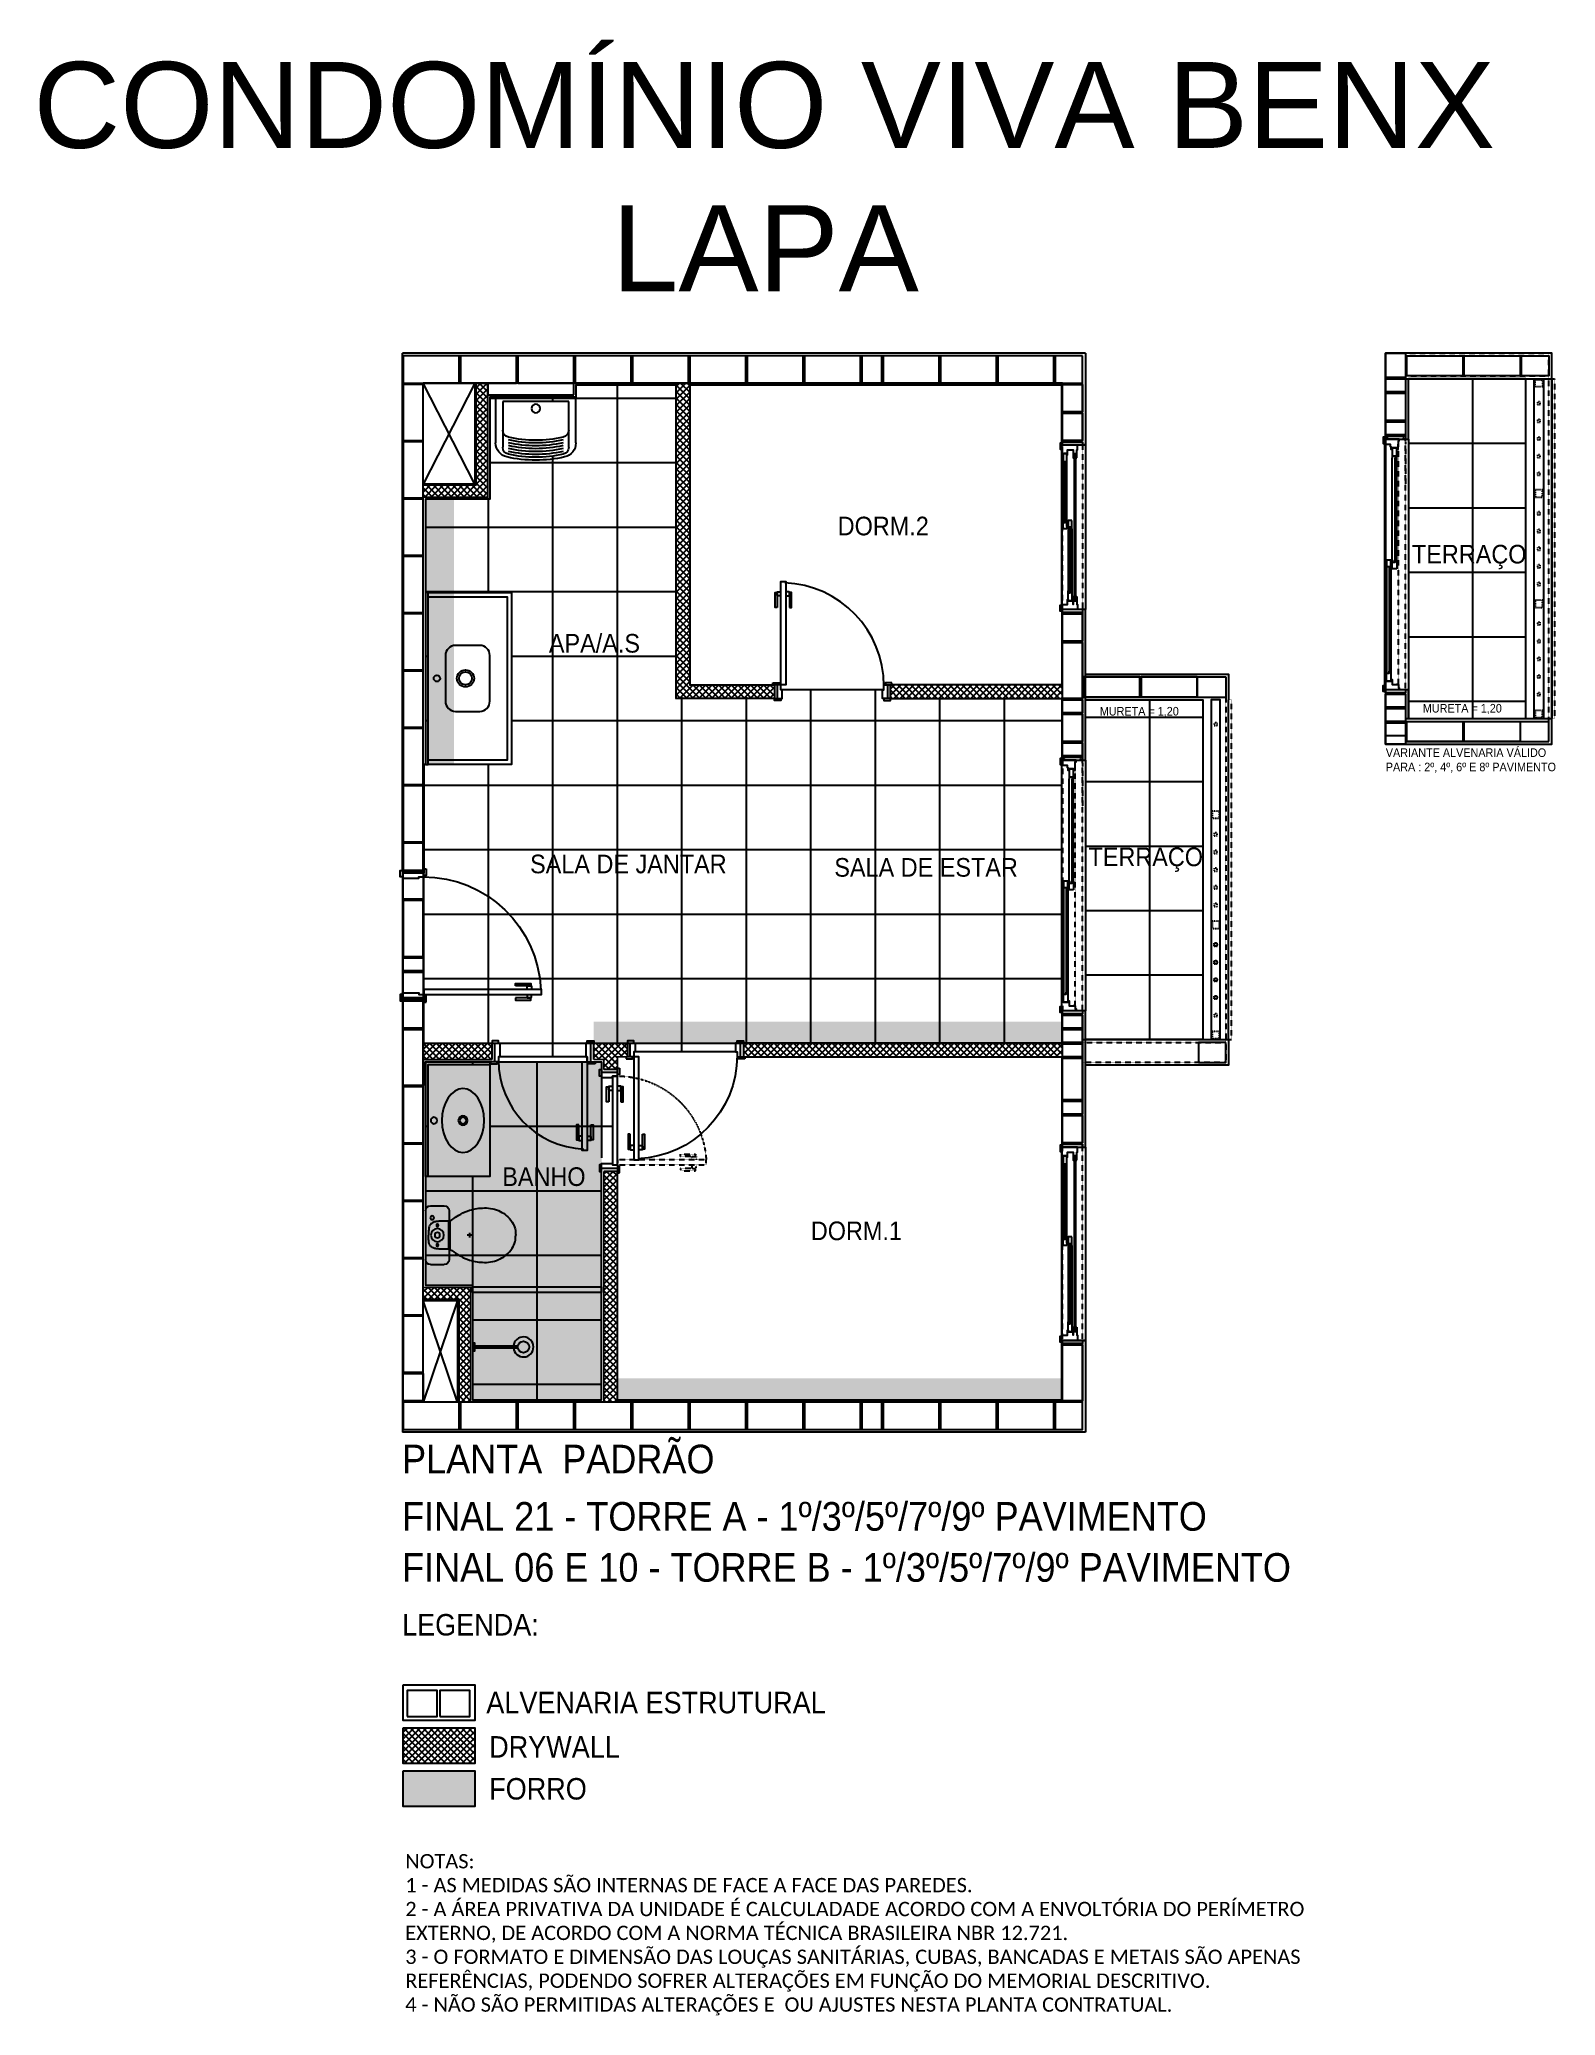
# Model space of a CAD drawing. Header units: millimetres. Extents: x 113 to 1171, y 82 to 1460.
import ezdxf

# ---------------------------------------------------------------- set-up
doc = ezdxf.new("R2010")
doc.units = ezdxf.units.MM
doc.set_wipeout_variables(frame=1)
for name, pattern in [('783-APTO 1$0$HIDDEN2', [0.1875, 0.125, -0.0625]), ('783-APTO 1_ACAB$0$HIDDEN2', [0.1875, 0.125, -0.0625]), ('783-APTO 2$0$HIDDEN2', [0.1875, 0.125, -0.0625]), ('783-TIPO A$0$HIDDEN2', [0.1875, 0.125, -0.0625])]:
    doc.linetypes.add(name, pattern=pattern)
for name, color, linetype in [('783-APTO 1$0$AR-ACAB', 9, 'Continuous'), ('783-APTO 1$0$AR-ALV', 210, 'Continuous'), ('783-APTO 1$0$AR-ALV-BXA', 2, 'Continuous'), ('783-APTO 1$0$AR-CXO', 2, 'Continuous'), ('783-APTO 1$0$AR-DIV', 3, 'Continuous'), ('783-APTO 1$0$AR-FURO', 1, 'Continuous'), ('783-APTO 1$0$AR-PED', 2, 'Continuous'), ('783-APTO 1$0$AR-POR', 2, 'Continuous'), ('783-APTO 1$0$AR-PRJ', 1, '783-APTO 1$0$HIDDEN2'), ('783-APTO 1$0$AR-V2', 2, 'Continuous'), ('783-APTO 1_ACAB$0$783-APTO 1_MOB$0$AR-HTC-PIS', 252, 'Continuous'), ('783-APTO 1_ACAB$0$AR-FOR', 254, 'Continuous'), ('783-APTO 1_ACAB$0$AR-HTC-PIS', 252, 'Continuous'), ('783-APTO 2$0$AR-ALV-BXA', 2, 'Continuous'), ('783-APTO 2$0$AR-CXO', 2, 'Continuous'), ('783-APTO 2$0$AR-PRJ', 1, '783-APTO 2$0$HIDDEN2'), ('783-TIPO A$0$AR-ALV-BXA', 2, 'Continuous'), ('783-TIPO A$0$AR-MET', 1, 'Continuous'), ('783-TIPO A$0$AR-PRJ', 1, '783-TIPO A$0$HIDDEN2'), ('783-TIPO A$0$AR-SAN', 1, 'Continuous'), ('AR-EST-MOD', 251, 'Continuous'), ('ARQ-TXT2', 3, 'Continuous')]:
    doc.layers.add(name, color=color, linetype=linetype)
doc.layers.add('783-APTO 1$0$AR-DIV-RU', color=7, linetype='Continuous', true_color=0x11b619)
doc.layers.add('783-APTO 1$0$AR-DIV-ST', color=7, linetype='Continuous', true_color=0x0431fb)
doc.styles.add('050-RL-R100', font='arial.ttf', dxfattribs={"width": 0.9, "height": 12.5})
doc.styles.add('075-RL-R100', font='arial.ttf', dxfattribs={"width": 0.9, "height": 18.75})
doc.styles.get("Standard").update_dxf_attribs({"font": 'arial.ttf'})
pattern_1 = [(134.9999999999999, (839.0043602230917, 529.0217568740281), (-2.24506403026729, -2.245064030267287), []), (224.9999999999999, (839.0043602230917, 529.0217568740281), (2.245064030267287, -2.24506403026729), [])]

msp = doc.modelspace()

# ---------------------------------------------------------------- texts
at = {"layer": 'ARQ-TXT2', "style": '075-RL-R100', "width": 0.9}
for s, height, p in [('DORM.2', 13, (670.2259242097521, 1114.326758910549, -37568.45)), ('APA/A.S', 13, (468.6881702357473, 1032.501742513176, -37568.45)), ('MURETA = 1,20', 6, (853.0804194255807, 988.6021326661171, -37568.45)), ('MURETA = 1,20', 6, (1078.480731297674, 990.6776570385161, -37568.45)), ('SALA DE JANTAR', 13, (455.5781914991949, 878.5231489818771, -37568.45)), ('SALA DE ESTAR', 13, (667.8574372007361, 876.146496259229, -37568.45)), ('BANHO', 13, (436.152802675784, 660.3612763152796, -37568.45)), ('DORM.1', 13, (651.4768093889161, 622.5342934443133, -37568.45))]:
    msp.add_text(s, height=height, dxfattribs=at).set_placement(p)
at = {"layer": 'ARQ-TXT2', "insert": (8.10455593491406, 1444.650448766164), "char_height": 60, "attachment_point": 1}
msp.add_mtext_dynamic_manual_height_columns('\\pi100.92237,t1240.92237;CONDOMÍNIO VIVA BENX \\P\\pi504.38758,t1644.38758;LAPA', width=1217.097122395066, gutter_width=12.5, heights=[0], dxfattribs=at)
at = {"layer": 'ARQ-TXT2', "insert": (1052.650570328793, 965.7029361612049), "char_height": 6, "attachment_point": 1, "style": '075-RL-R100'}
msp.add_mtext_dynamic_manual_height_columns('VARIANTE ALVENARIA VÁLIDO PARA : 2º, 4º, 6º E 8º PAVIMENTO', width=120.2407374580707, gutter_width=62.5, heights=[0], dxfattribs=at)
at = {"layer": 'ARQ-TXT2', "attachment_point": 1, "style": '050-RL-R100'}
for s, insert, char_height, width in [('PLANTA  PADRÃO', (366.2716372865737, 479.8139059584727), 20, 428.8503472299781), ('FINAL 21 - TORRE A - 1º/3º/5º/7º/9º PAVIMENTO', (366.2716372865737, 439.8139059584727), 20, 848.4844242531235), ('FINAL 06 E 10 - TORRE B - 1º/3º/5º/7º/9º PAVIMENTO', (366.2716372865737, 404.1987122272257), 20, 666.6035199767957), ('LEGENDA: ', (366.2716372865737, 361.6685233475736), 15, 428.8503472299781), ('ALVENARIA ESTRUTURAL', (425.046760401897, 307.3909021187547), 15, 428.8503472299781), ('DRYWALL', (427.0378842925177, 276.4566088768854), 15, 428.8503472299781), ('FORRO', (427.0378842925177, 247.2269787971138), 15, 428.8503472299781)]:
    msp.add_mtext(s, dxfattribs=dict(at, insert=insert, char_height=char_height, width=width))
at = {"layer": 'ARQ-TXT2', "insert": (368.4678489734349, 194.1960534342375), "char_height": 10, "width": 693.6904784805758, "attachment_point": 1}
msp.add_mtext('{\\fCalibri|b0|i0|c0|p34;NOTAS:\\P1 - AS MEDIDAS SÃO INTERNAS DE FACE A FACE DAS PAREDES.\\H1.59679x; \\H0.62625x;\\P2 - A ÁREA PRIVATIVA DA UNIDADE É CALCULADADE ACORDO COM A ENVOLTÓRIA DO PERÍMETRO \\H1.56286x; \\H0.63985x;EXTERNO, DE ACORDO COM A NORMA TÉCNICA BRASILEIRA NBR 12.721.\\H1.59456x; \\H0.62713x;\\P3 - O FORMATO E DIMENSÃO DAS LOUÇAS SANITÁRIAS, CUBAS, BANCADAS E METAIS SÃO APENAS \\H1.58399x; \\H0.63132x;REFERÊNCIAS, PODENDO SOFRER ALTERAÇÕES EM FUNÇÃO DO MEMORIAL DESCRITIVO.\\H1.58752x; \\H0.62992x;\\P4 - NÃO SÃO PERMITIDAS ALTERAÇÕES E  OU AJUSTES NESTA PLANTA CONTRATUAL.\\H1.54557x; }', dxfattribs=at)

# ---------------------------------------------------------------- blocks, each defined once
blk = doc.blocks.new('*U15')
at = {"layer": '783-APTO 1$0$AR-CXO', "color": 9}
for p, q in [((50.38424417236819, 3.137756721116602e-10), (-53.88424417283387, -3.137738957548208e-10)), ((-1.250000000018076, -4.449999999746979), (-44.38424417308125, -4.449999999746977)), ((-1.250000000018076, -5.799999999780084), (-44.38424417308125, -5.799999999780082)), ((-1.250000000018076, -6.949999999650572), (-44.38424417308125, -6.94999999965057)), ((4.750000000112891, -0.9499999997196937), (44.38424417261557, -0.9499999997196937)), ((4.750000000112891, -2.299999999752799), (44.38424417261557, -2.299999999752799)), ((4.750000000112891, -3.449999999805186), (44.38424417261557, -3.449999999805186))]:
    blk.add_line(p, q, dxfattribs=at)
at = {"layer": '783-APTO 1$0$AR-CXO', "color": 1}
for points in [[(-48.28424417274073, -10.39999999968586), (-53.88424417283387, -10.39999999968586), (-53.88424417283387, -10.99999999977899), (-56.18424417311326, -10.99999999977899), (-56.18424417311326, -10.99999999977899), (-57.50000000000001, -10.99999999977899), (-57.50000000000001, 1.737152643954687e-10), (-58.68424417311326, 1.737152643954687e-10), (-58.68424417311326, 1.100000000266848), (-54.38424417329953, 1.100000000266848), (-54.38424417329953, 1.737152643954687e-10), (-53.88424417283387, 1.737152643954687e-10), (-53.88424417283387, -3.999999999778991), (-52.38424417329953, -3.999999999778991), (-52.38424417329953, -3.999999999778991), (-50.38424417283387, -3.999999999778991), (-50.38424417283387, -4.299999999825557), (-51.38424417283387, -4.299999999825557), (-51.38424417283387, -7.099999999732061), (-50.38424417283387, -7.099999999732061), (-50.38424417283387, -7.899999999778627), (-52.38424417329953, -7.899999999778627), (-52.38424417329953, -7.899999999778627), (-53.88424417283387, -7.899999999778627), (-53.88424417283387, -7.999999999826285), (-48.28424417274073, -7.999999999826285), (-48.28424417274073, -8.699999999639656), (-51.28424417274073, -8.699999999639656), (-51.28424417274073, -9.699999999872487), (-48.28424417274073, -9.699999999872487)], [(48.28424417227506, -10.39999999968586), (53.88424417236819, -10.39999999968586), (53.88424417236819, -10.99999999977899), (56.18424417264759, -10.99999999977899), (56.18424417264759, -10.99999999977899), (57.49999999999999, -10.99999999977899), (57.49999999999999, 1.737134880386293e-10), (58.68424417264759, 1.737134880386293e-10), (58.68424417264759, 1.100000000266846), (54.38424417283385, 1.100000000266846), (54.38424417283385, 1.737134880386293e-10), (53.88424417236819, 1.737134880386293e-10), (53.88424417236819, 3.137756721116602e-10), (52.38424417283385, 3.137756721116602e-10), (52.38424417283385, 3.137756721116602e-10), (50.38424417236819, 3.137756721116602e-10), (50.38424417236819, -0.7999999997327905), (51.38424417283385, -0.7999999997327905), (51.38424417283385, -3.599999999639294), (50.38424417236819, -3.599999999639294), (50.38424417236819, -3.899999999685861), (52.38424417283385, -3.899999999685861), (52.38424417283385, -3.899999999685861), (53.88424417236819, -3.899999999685861), (53.88424417236819, -7.999999999826287), (48.28424417227506, -7.999999999826287), (48.28424417227506, -8.699999999639658), (51.28424417274072, -8.699999999639658), (51.28424417274072, -9.699999999872489), (48.28424417227506, -9.699999999872489)], [(-51.38424417283387, -6.949999999592363), (-51.38424417283387, -4.449999999732425), (-44.38424417283387, -4.449999999732425), (-44.38424417283387, -4.599999999872123), (-45.88424417283387, -4.599999999872123), (-45.88424417283387, -5.799999999685495), (-44.38424417283387, -5.799999999685495), (-44.38424417283387, -6.949999999592363)], [(-1.250000000003524, -3.449999999732427), (-1.250000000003524, -0.9499999996396582), (4.750000000462137, -0.9499999996396582), (4.750000000462137, -1.099999999779357), (3.250000000462137, -1.099999999779357), (3.250000000462137, -2.299999999825559), (4.750000000462137, -2.299999999825559), (4.750000000462137, -3.449999999732427)], [(4.750000000462137, -6.949999999592364), (4.750000000462137, -4.449999999732427), (-1.250000000003524, -4.449999999732427), (-1.250000000003524, -4.599999999872125), (0.2499999999964757, -4.599999999872125), (0.2499999999964757, -5.799999999685497), (-1.250000000003524, -5.799999999685497), (-1.250000000003524, -6.949999999592364)], [(51.38424417283385, -3.449999999732427), (51.38424417283385, -0.9499999996396582), (44.38424417283385, -0.9499999996396582), (44.38424417283385, -1.099999999779357), (45.88424417283385, -1.099999999779357), (45.88424417283385, -2.299999999825559), (44.38424417283385, -2.299999999825559), (44.38424417283385, -3.449999999732427)]]:
    blk.add_lwpolyline(points, close=True, dxfattribs=at)
at = {"layer": '783-APTO 1$0$AR-CXO', "color": 9}
blk.add_lwpolyline([(51.28424417274072, -9.699999999872489), (51.28424417274072, -8.699999999639658), (-51.28424417274073, -8.699999999639656), (-51.28424417274073, -9.699999999872487)], close=True, dxfattribs=at)
at = {"layer": '783-APTO 1$0$AR-CXO', "color": 1}
blk.add_lwpolyline([(0.4500000001827402, -4.449999999732427), (0.4500000001827402, -3.449999999732427), (3.050000000275872, -3.449999999732427), (3.050000000275872, -4.449999999732427)], dxfattribs=at)
blk = doc.blocks.new('*U14')
at = {"layer": '783-APTO 1$0$AR-CXO', "color": 9}
for p, q in [((60.3842441723682, 3.137756721116602e-10), (-63.88424417283386, -3.137738957548208e-10)), ((-1.250000000018076, -4.449999999746979), (-54.38424417308124, -4.449999999746977)), ((-1.250000000018076, -5.799999999780084), (-54.38424417308124, -5.799999999780082)), ((-1.250000000018076, -6.949999999650572), (-54.38424417308124, -6.94999999965057)), ((4.750000000112891, -0.9499999997196937), (54.38424417261558, -0.9499999997196937)), ((4.750000000112891, -2.299999999752799), (54.38424417261558, -2.299999999752799)), ((4.750000000112891, -3.449999999805186), (54.38424417261558, -3.449999999805186))]:
    blk.add_line(p, q, dxfattribs=at)
at = {"layer": '783-APTO 1$0$AR-CXO', "color": 1}
for points in [[(-58.28424417274073, -10.39999999968586), (-63.88424417283386, -10.39999999968586), (-63.88424417283386, -10.99999999977899), (-66.18424417311326, -10.99999999977899), (-66.18424417311326, -10.99999999977899), (-67.5, -10.99999999977899), (-67.5, 1.737152643954687e-10), (-68.68424417311326, 1.737152643954687e-10), (-68.68424417311326, 1.100000000266848), (-64.38424417329952, 1.100000000266848), (-64.38424417329952, 1.737152643954687e-10), (-63.88424417283386, 1.737152643954687e-10), (-63.88424417283386, -3.999999999778991), (-62.38424417329952, -3.999999999778991), (-62.38424417329952, -3.999999999778991), (-60.38424417283386, -3.999999999778991), (-60.38424417283386, -4.299999999825557), (-61.38424417283386, -4.299999999825557), (-61.38424417283386, -7.099999999732061), (-60.38424417283386, -7.099999999732061), (-60.38424417283386, -7.899999999778627), (-62.38424417329952, -7.899999999778627), (-62.38424417329952, -7.899999999778627), (-63.88424417283386, -7.899999999778627), (-63.88424417283386, -7.999999999826285), (-58.28424417274073, -7.999999999826285), (-58.28424417274073, -8.699999999639656), (-61.28424417274073, -8.699999999639656), (-61.28424417274073, -9.699999999872487), (-58.28424417274073, -9.699999999872487)], [(58.28424417227507, -10.39999999968586), (63.8842441723682, -10.39999999968586), (63.8842441723682, -10.99999999977899), (66.1842441726476, -10.99999999977899), (66.1842441726476, -10.99999999977899), (67.5, -10.99999999977899), (67.5, 1.737134880386293e-10), (68.6842441726476, 1.737134880386293e-10), (68.6842441726476, 1.100000000266846), (64.38424417283386, 1.100000000266846), (64.38424417283386, 1.737134880386293e-10), (63.8842441723682, 1.737134880386293e-10), (63.8842441723682, 3.137756721116602e-10), (62.38424417283386, 3.137756721116602e-10), (62.38424417283386, 3.137756721116602e-10), (60.3842441723682, 3.137756721116602e-10), (60.3842441723682, -0.7999999997327905), (61.38424417283386, -0.7999999997327905), (61.38424417283386, -3.599999999639294), (60.3842441723682, -3.599999999639294), (60.3842441723682, -3.899999999685861), (62.38424417283386, -3.899999999685861), (62.38424417283386, -3.899999999685861), (63.8842441723682, -3.899999999685861), (63.8842441723682, -7.999999999826287), (58.28424417227507, -7.999999999826287), (58.28424417227507, -8.699999999639658), (61.28424417274073, -8.699999999639658), (61.28424417274073, -9.699999999872489), (58.28424417227507, -9.699999999872489)], [(-61.38424417283386, -6.949999999592363), (-61.38424417283386, -4.449999999732425), (-54.38424417283386, -4.449999999732425), (-54.38424417283386, -4.599999999872123), (-55.88424417283386, -4.599999999872123), (-55.88424417283386, -5.799999999685495), (-54.38424417283386, -5.799999999685495), (-54.38424417283386, -6.949999999592363)], [(-1.250000000003524, -3.449999999732427), (-1.250000000003524, -0.9499999996396582), (4.750000000462137, -0.9499999996396582), (4.750000000462137, -1.099999999779357), (3.250000000462137, -1.099999999779357), (3.250000000462137, -2.299999999825559), (4.750000000462137, -2.299999999825559), (4.750000000462137, -3.449999999732427)], [(4.750000000462137, -6.949999999592364), (4.750000000462137, -4.449999999732427), (-1.250000000003524, -4.449999999732427), (-1.250000000003524, -4.599999999872125), (0.2499999999964757, -4.599999999872125), (0.2499999999964757, -5.799999999685497), (-1.250000000003524, -5.799999999685497), (-1.250000000003524, -6.949999999592364)], [(61.38424417283386, -3.449999999732427), (61.38424417283386, -0.9499999996396582), (54.38424417283386, -0.9499999996396582), (54.38424417283386, -1.099999999779357), (55.88424417283386, -1.099999999779357), (55.88424417283386, -2.299999999825559), (54.38424417283386, -2.299999999825559), (54.38424417283386, -3.449999999732427)]]:
    blk.add_lwpolyline(points, close=True, dxfattribs=at)
at = {"layer": '783-APTO 1$0$AR-CXO', "color": 9}
blk.add_lwpolyline([(61.28424417274073, -9.699999999872489), (61.28424417274073, -8.699999999639658), (-61.28424417274073, -8.699999999639656), (-61.28424417274073, -9.699999999872487)], close=True, dxfattribs=at)
at = {"layer": '783-APTO 1$0$AR-CXO', "color": 1}
blk.add_lwpolyline([(0.4500000001827402, -4.449999999732427), (0.4500000001827402, -3.449999999732427), (3.050000000275872, -3.449999999732427), (3.050000000275872, -4.449999999732427)], dxfattribs=at)
blk = doc.blocks.new('*U12')
at = {"layer": '783-APTO 1$0$AR-CXO', "color": 1, "linetype": '783-APTO 1$0$HIDDEN2'}
for p, q in [((-83.88424417259375, 2.437516855025024e-10), (83.88424417259375, -2.4375879092986e-10)), ((-83.88424417259375, -9.39999999971041), (83.88424417259375, -9.40000000019792))]:
    blk.add_line(p, q, dxfattribs=at)
at = {"layer": '783-APTO 1$0$AR-CXO', "color": 1}
for p, q in [((-3.000000000349246, -1.049999999650026), (-74.38424417284114, -1.049999999650019)), ((-3.000000000349246, -2.999999999683496), (-74.38424417284114, -2.999999999683489)), ((-3.000000000349246, -4.149999999735883), (-74.38424417284114, -4.149999999735876)), ((2.999999999781721, -5.149999999677675), (74.38424417284114, -5.149999999677689)), ((2.999999999781721, -7.099999999711144), (74.38424417284114, -7.099999999711159)), ((2.999999999781721, -8.249999999581632), (74.38424417284114, -8.249999999581647))]:
    blk.add_line(p, q, dxfattribs=at)
at = {"layer": '783-APTO 1$0$AR-CXO', "color": 2}
for points in [[(-83.88424417259375, -8.799999999617278), (-83.88424417259375, -8.799999999617278), (-83.88424417259375, -9.39999999971041), (-86.18424417287315, -9.39999999971041), (-86.18424417287315, -9.89999999971041), (-87.50000000022555, -9.89999999971041), (-87.50000000022555, 0.1000000002422965), (-88.68424417287315, 0.1000000002422965), (-88.68424417287315, 1.100000000336884), (-84.38424417305941, 1.100000000336884), (-84.38424417305941, 2.437516855025024e-10), (-83.88424417259375, 2.437516855025024e-10), (-83.88424417259375, -0.09999999961654993), (-82.38424417305941, -0.09999999961654993), (-82.38424417305941, -0.09999999961654993), (-80.38424417259375, -0.09999999961654993), (-80.38424417259375, -0.8999999996631161), (-81.38424417305941, -0.8999999996631161), (-81.38424417305941, -4.299999999569984), (-80.38424417259375, -4.299999999569984), (-80.38424417259375, -5.09999999961655), (-82.38424417305941, -5.09999999961655), (-82.38424417305941, -5.09999999961655), (-83.88424417259375, -5.09999999961655), (-83.88424417259375, -8.199999999756976), (-83.88424417259375, -8.199999999756976), (-83.88424417259375, -9.299999999569984), (-83.88424417259375, -9.299999999569984), (-83.88424417259375, -7.999999999803542), (-83.88424417259375, -7.999999999803542)], [(83.88424417259375, -9.199999999640582), (83.88424417259375, -9.199999999640582), (83.88424417259375, -9.399999999710431), (86.18424417287315, -9.399999999710431), (86.18424417287315, -9.899999999710431), (87.4999999997599, -9.899999999710431), (87.4999999997599, 0.1000000002422752), (88.68424417287315, 0.1000000002422752), (88.68424417287315, 1.100000000336863), (84.38424417305941, 1.100000000336863), (84.38424417305941, 2.437303692204296e-10), (83.88424417259375, 2.437303692204296e-10), (83.88424417259375, -3.699999999476873), (82.38424417305941, -3.699999999476873), (82.38424417305941, -4.199999999709704), (80.38424417259375, -4.199999999709704), (80.38424417259375, -4.99999999975627), (81.38424417259375, -4.99999999975627), (81.38424417259375, -8.399999999663137), (80.38424417259375, -8.399999999663137), (80.38424417259375, -9.199999999709704), (82.38424417305941, -9.199999999709704), (82.38424417305941, -9.199999999709704), (83.88424417259375, -9.199999999709704), (83.88424417259375, -9.199999999640582), (83.88424417259375, -9.199999999640582), (83.88424417259375, -9.199999999640582), (83.88424417259375, -9.199999999640582), (83.88424417259375, -9.399999999710431), (83.88424417259375, -9.399999999710431)], [(-81.38424417305941, -4.149999999663116), (-81.38424417305941, -1.049999999569984), (-74.38424417305941, -1.049999999569984), (-74.38424417305941, -1.199999999709682), (-75.88424417305941, -1.199999999709682), (-75.88424417305941, -2.999999999756248), (-74.38424417305941, -2.999999999756248), (-74.38424417305941, -4.149999999663116)], [(2.999999999767169, -4.149999999663123), (2.999999999767169, -1.049999999569998), (-3.000000000698492, -1.049999999569991), (-3.000000000698492, -1.199999999709689), (-1.500000000698492, -1.199999999709689), (-1.500000000698492, -2.999999999756255), (-3.000000000698492, -2.999999999756255), (-3.000000000698492, -4.149999999663123)], [(-3.000000000698492, -8.249999999523425), (-3.000000000698492, -5.149999999663123), (2.999999999767169, -5.149999999663123), (2.999999999767169, -5.299999999802822), (1.499999999767169, -5.299999999802822), (1.499999999767169, -7.099999999616557), (2.999999999767169, -7.099999999616557), (2.999999999767169, -8.249999999523425)], [(81.38424417259375, -8.249999999523439), (81.38424417259375, -5.149999999663137), (74.38424417259375, -5.149999999663137), (74.38424417259375, -5.299999999802836), (75.88424417259375, -5.299999999802836), (75.88424417259375, -7.099999999616571), (74.38424417259375, -7.099999999616571), (74.38424417259375, -8.249999999523439)]]:
    blk.add_lwpolyline(points, close=True, dxfattribs=at)
blk.add_lwpolyline([(1.299999999580905, -5.149999999663123), (1.299999999580905, -4.149999999663123), (-1.300000000512227, -4.149999999663123), (-1.300000000512227, -5.149999999663123)], dxfattribs=at)
blk = doc.blocks.new('*U13')
at = {"layer": '783-APTO 1$0$AR-POR', "color": 0}
for points in [[(2.5, 0), (2.499999999999999, 71.9999999999709), (5.999999999985447, 71.9999999999709), (5.999999999985448, 0)], [(-3, 1.5), (1.5, 1.5), (1.5, 0), (-3, 0)], [(80, 1.5), (75.5, 1.5), (75.5, 0), (80, 0)], [(-2, -9.5), (2.5, -9.5), (2.5, -11), (-2, -11)], [(79, -9.5), (74.5, -9.5), (74.5, -11), (79, -11)]]:
    blk.add_lwpolyline(points, close=True, dxfattribs=at)
at = {"layer": '783-APTO 1$0$AR-POR', "color": 1}
for points in [[(-1.455203769304677e-10, 53.99327909418935), (-1.500000000087313, 53.99327909418935), (-1.500000000087313, 64.49327909419662), (-1.455203769304677e-10, 64.49327909419662)], [(8.499999999956342, 53.99327909418935), (9.999999999898135, 53.99327909418935), (9.999999999898135, 64.49327909419662), (8.499999999956342, 64.49327909419662)]]:
    blk.add_lwpolyline(points, close=True, dxfattribs=at)
for points in [[(2.499999999999999, 61.99327909419662), (0.499999999956343, 61.99327909419662, -0.414213562373095), (-1.455203769304677e-10, 62.49327909419662), (-1.455203769304677e-10, 64.49327909419662, -0.414213562373095), (0.499999999956343, 64.99327909419662), (2.499999999999999, 64.99327909419662)], [(5.999999999985447, 61.99327909419662), (8.000000000029102, 61.99327909419662, 0.4142135623730949), (8.499999999956342, 62.49327909419662), (8.499999999956342, 64.49327909419662, 0.4142135623730951), (8.000000000029102, 64.99327909419662), (5.999999999985447, 64.99327909419662)]]:
    blk.add_lwpolyline(points, format="xyb", dxfattribs=at)
at = {"layer": '783-APTO 1$0$AR-POR', "color": 0}
for points in [[(0, 0), (0, -9.499999999999773), (3.5, -9.499999999999773), (3.5, -3.5), (2.5, -3.5), (2.5, 0), (0, 0), (0, 0)], [(77.00000000000728, 0), (77.00000000000728, -9.5), (73.5, -9.5), (73.5, -3.5), (74.5, -3.5), (74.5, 0), (77.00000000000728, 0), (77.00000000000728, 0)]]:
    blk.add_lwpolyline(points, dxfattribs=at)
at = {"layer": '783-APTO 1$0$AR-POR', "color": 9}
blk.add_arc((2.499998443507846, -0.7608711216383656), 72.00000155639822, 1.238531767254743e-06, 87.81974193291592, dxfattribs=at)
blk = doc.blocks.new('*U10')
at = {"layer": '783-APTO 1$0$AR-PED'}
blk.add_lwpolyline([(2.5, -3.5), (64.49999999987996, -3.5), (64.49999999987996, -1.988760134013114e-06), (2.5, -1.988760133908585e-06)], close=True, dxfattribs=at)
at = {"layer": '783-APTO 1$0$AR-POR', "color": 0}
for points in [[(2.5, 0), (2.499999999999998, 61.9999999999709), (5.999999999985446, 61.9999999999709), (5.999999999985448, 0)], [(-3, 1.5), (1.5, 1.5), (1.5, 0), (-3, 0)], [(70, 1.5), (65.5, 1.5), (65.5, 0), (70, 0)], [(-2, -13.00000000098225), (2.5, -13.00000000098225), (2.5, -14.50000000098225), (-2, -14.50000000098225)], [(69, -13.00000000098225), (64.5, -13.00000000098225), (64.5, -14.50000000098225), (69, -14.50000000098225)]]:
    blk.add_lwpolyline(points, close=True, dxfattribs=at)
at = {"layer": '783-APTO 1$0$AR-POR', "color": 1}
for points in [[(-1.455209892538672e-10, 43.99327909418935), (-1.500000000087313, 43.99327909418935), (-1.500000000087313, 54.49327909419662), (-1.455209892538672e-10, 54.49327909419662)], [(8.499999999956342, 43.99327909418935), (9.999999999898135, 43.99327909418935), (9.999999999898135, 54.49327909419662), (8.499999999956342, 54.49327909419662)]]:
    blk.add_lwpolyline(points, close=True, dxfattribs=at)
for points in [[(2.499999999999998, 51.99327909419662), (0.4999999999563424, 51.99327909419662, -0.414213562373095), (-1.455209892538672e-10, 52.49327909419662), (-1.455209892538672e-10, 54.49327909419662, -0.414213562373095), (0.4999999999563424, 54.99327909419662), (2.499999999999998, 54.99327909419662)], [(5.999999999985446, 51.99327909419662), (8.000000000029102, 51.99327909419662, 0.4142135623730949), (8.499999999956342, 52.49327909419662), (8.499999999956342, 54.49327909419662, 0.4142135623730951), (8.000000000029102, 54.99327909419662), (5.999999999985446, 54.99327909419662)]]:
    blk.add_lwpolyline(points, format="xyb", dxfattribs=at)
at = {"layer": '783-APTO 1$0$AR-POR', "color": 0}
for points in [[(0, 0), (0, -13.00000000098203), (3.5, -13.00000000098203), (3.5, -3.5), (2.5, -3.5), (2.5, 0), (0, 0), (0, 0)], [(67.00000000000728, 0), (67.00000000000728, -13.00000000098225), (63.5, -13.00000000098225), (63.5, -3.5), (64.5, -3.5), (64.5, 0), (67.00000000000728, 0), (67.00000000000728, 0)]]:
    blk.add_lwpolyline(points, dxfattribs=at)
at = {"layer": '783-APTO 1$0$AR-POR', "color": 9}
blk.add_arc((2.499998659687312, -1.071861243633006), 62.0000013402318, 1.238531765863962e-06, 87.81974193291592, dxfattribs=at)
blk = doc.blocks.new('*U11')
at = {"layer": '783-APTO 1$0$AR-PED'}
blk.add_lwpolyline([(0, 0), (87.00000000000728, 0), (87.00000000000728, -15), (0, -15)], close=True, dxfattribs=at)
at = {"layer": '783-APTO 1$0$AR-POR', "color": 1}
for points in [[(-1.455197646070681e-10, 63.99327909418935), (-1.500000000087312, 63.99327909418935), (-1.500000000087312, 74.49327909419662), (-1.455197646070681e-10, 74.49327909419662)], [(8.499999999956342, 63.99327909418935), (9.999999999898135, 63.99327909418935), (9.999999999898135, 74.49327909419662), (8.499999999956342, 74.49327909419662)]]:
    blk.add_lwpolyline(points, close=True, dxfattribs=at)
for points in [[(2.499999999999999, 71.99327909419662), (0.4999999999563436, 71.99327909419662, -0.414213562373095), (-1.455197646070681e-10, 72.49327909419662), (-1.455197646070681e-10, 74.49327909419662, -0.414213562373095), (0.4999999999563436, 74.99327909419662), (2.499999999999999, 74.99327909419662)], [(5.999999999985448, 71.99327909419662), (8.000000000029102, 71.99327909419662, 0.4142135623730949), (8.499999999956342, 72.49327909419662), (8.499999999956342, 74.49327909419662, 0.4142135623730951), (8.000000000029102, 74.99327909419662), (5.999999999985448, 74.99327909419662)]]:
    blk.add_lwpolyline(points, format="xyb", dxfattribs=at)
at = {"layer": '783-APTO 1$0$AR-POR', "color": 0}
for points in [[(2.5, 0), (2.499999999999999, 81.9999999999709), (5.999999999985448, 81.9999999999709), (5.999999999985448, 0)], [(-3, 1.5), (1.5, 1.5), (1.5, 0), (-3, 0)], [(90, 1.5), (85.5, 1.5), (85.5, 0), (90, 0)], [(-2, -15), (2.5, -15), (2.5, -16.5), (-2, -16.5)], [(89, -15), (84.5, -15), (84.5, -16.5), (89, -16.5)]]:
    blk.add_lwpolyline(points, close=True, dxfattribs=at)
for points in [[(0, 0), (0, -14.99999999999977), (3.5, -14.99999999999977), (3.5, -3.5), (2.5, -3.5), (2.5, 0), (0, 0), (0, 0)], [(87.00000000000728, 0), (87.00000000000728, -15), (83.5, -15), (83.5, -3.5), (84.5, -3.5), (84.5, 0), (87.00000000000728, 0), (87.00000000000728, 0)]]:
    blk.add_lwpolyline(points, dxfattribs=at)
at = {"layer": '783-APTO 1$0$AR-POR', "color": 9}
blk.add_arc((2.49999822732838, -0.4498809996437257), 82.00000177256463, 1.238531766134222e-06, 87.81974193291592, dxfattribs=at)
blk = doc.blocks.new('783-APTO 1$0$A$C77B3679B')
at = {"layer": '783-APTO 1$0$AR-POR', "color": 252, "linetype": '783-APTO 1$0$HIDDEN2'}
for points in [[(2.5, 0), (2.5, 61.9999999999709), (5.999999999985448, 61.9999999999709), (5.999999999985448, 0)], [(-1.455191522836685e-10, 43.99327909418935), (-1.500000000087311, 43.99327909418935), (-1.500000000087311, 54.49327909419662), (-1.455191522836685e-10, 54.49327909419662)], [(8.499999999956344, 43.99327909418935), (9.999999999898137, 43.99327909418935), (9.999999999898137, 54.49327909419662), (8.499999999956344, 54.49327909419662)]]:
    blk.add_lwpolyline(points, close=True, dxfattribs=at)
for points in [[(2.5, 51.99327909419662), (0.4999999999563443, 51.99327909419662, -0.414213562373095), (-1.455191522836685e-10, 52.49327909419662), (-1.455191522836685e-10, 54.49327909419662, -0.414213562373095), (0.4999999999563443, 54.99327909419662), (2.5, 54.99327909419662)], [(5.999999999985448, 51.99327909419662), (8.000000000029104, 51.99327909419662, 0.4142135623730949), (8.499999999956344, 52.49327909419662), (8.499999999956344, 54.49327909419662, 0.4142135623730951), (8.000000000029104, 54.99327909419662), (5.999999999985448, 54.99327909419662)]]:
    blk.add_lwpolyline(points, format="xyb", dxfattribs=at)
at = {"layer": '783-APTO 1$0$AR-POR', "color": 252}
for points in [[(-3, 1.5), (1.5, 1.5), (1.5, 0), (-3, 0)], [(2.5, 0), (64.49999999997095, -5.684341886080801e-14), (64.49999999997095, -3.499999999985505), (2.5, -3.499999999985448)], [(46.4932790941894, 2.500000000145519), (46.4932790941894, 4.000000000087311), (56.99327909419668, 4.000000000087255), (56.99327909419668, 2.500000000145462)], [(70.00000000000006, 1.5), (65.50000000000006, 1.5), (65.50000000000006, 0), (70.00000000000006, 0)], [(-2, -11.00000000000023), (2.5, -11.00000000000023), (2.5, -12.50000000000023), (-2, -12.50000000000023)], [(46.4932790941894, -5.999999999956344), (46.4932790941894, -7.499999999898137), (56.99327909419668, -7.499999999898193), (56.99327909419668, -5.999999999956401)], [(69.00000000000006, -11.00000000000023), (64.50000000000006, -11.00000000000023), (64.50000000000006, -12.50000000000023), (69.00000000000006, -12.50000000000023)]]:
    blk.add_lwpolyline(points, close=True, dxfattribs=at)
for points in [[(0, 0), (0, -11), (3.5, -11), (3.5, -3.5), (2.5, -3.5), (2.5, 0), (0, 0), (0, 0)], [(67.00000000000733, 0), (67.00000000000733, -11.00000000000023), (63.50000000000006, -11.00000000000023), (63.50000000000006, -3.5), (64.50000000000006, -3.5), (64.50000000000006, 0), (67.00000000000733, 0), (67.00000000000733, 0)]]:
    blk.add_lwpolyline(points, dxfattribs=at)
for points in [[(54.49327909419668, -5.684341886080801e-14), (54.49327909419668, 2.000000000043599, -0.414213562373095), (54.99327909419668, 2.500000000145462), (56.99327909419668, 2.500000000145462, -0.414213562373095), (57.49327909419668, 2.000000000043599), (57.49327909419668, -5.684341886080801e-14)], [(54.49327909419668, -3.499999999985505), (54.49327909419668, -5.500000000029161, 0.4142135623730949), (54.99327909419668, -5.999999999956401), (56.99327909419668, -5.999999999956401, 0.4142135623730951), (57.49327909419668, -5.500000000029161), (57.49327909419668, -3.499999999985505)]]:
    blk.add_lwpolyline(points, format="xyb", dxfattribs=at)
at = {"layer": '783-APTO 1$0$AR-POR', "color": 252, "linetype": '783-APTO 1$0$HIDDEN2'}
blk.add_arc((2.440996597488379, -0.02347195286830583), 62.05900784117176, 0.02167040551275477, 86.71235775972237, dxfattribs=at)
blk = doc.blocks.new('*U9')
at = {"layer": '783-APTO 2$0$AR-CXO', "color": 1, "linetype": '783-APTO 2$0$HIDDEN2'}
for p, q in [((-83.88424417259375, 2.437516855025024e-10), (83.88424417259375, -2.4375879092986e-10)), ((-83.88424417259375, -9.39999999971041), (83.88424417259375, -9.40000000019792))]:
    blk.add_line(p, q, dxfattribs=at)
at = {"layer": '783-APTO 2$0$AR-CXO', "color": 1}
for p, q in [((-3.000000000349246, -1.049999999650026), (-74.38424417284114, -1.049999999650019)), ((-3.000000000349246, -2.999999999683496), (-74.38424417284114, -2.999999999683489)), ((-3.000000000349246, -4.149999999735883), (-74.38424417284114, -4.149999999735876)), ((2.999999999781721, -5.149999999677675), (74.38424417284114, -5.149999999677689)), ((2.999999999781721, -7.099999999711144), (74.38424417284114, -7.099999999711159)), ((2.999999999781721, -8.249999999581632), (74.38424417284114, -8.249999999581647))]:
    blk.add_line(p, q, dxfattribs=at)
at = {"layer": '783-APTO 2$0$AR-CXO', "color": 2}
for points in [[(-83.88424417259375, -8.799999999617278), (-83.88424417259375, -8.799999999617278), (-83.88424417259375, -9.39999999971041), (-86.18424417287315, -9.39999999971041), (-86.18424417287315, -9.89999999971041), (-87.50000000022555, -9.89999999971041), (-87.50000000022555, 0.1000000002422965), (-88.68424417287315, 0.1000000002422965), (-88.68424417287315, 1.100000000336884), (-84.38424417305941, 1.100000000336884), (-84.38424417305941, 2.437516855025024e-10), (-83.88424417259375, 2.437516855025024e-10), (-83.88424417259375, -0.09999999961654993), (-82.38424417305941, -0.09999999961654993), (-82.38424417305941, -0.09999999961654993), (-80.38424417259375, -0.09999999961654993), (-80.38424417259375, -0.8999999996631161), (-81.38424417305941, -0.8999999996631161), (-81.38424417305941, -4.299999999569984), (-80.38424417259375, -4.299999999569984), (-80.38424417259375, -5.09999999961655), (-82.38424417305941, -5.09999999961655), (-82.38424417305941, -5.09999999961655), (-83.88424417259375, -5.09999999961655), (-83.88424417259375, -8.199999999756976), (-83.88424417259375, -8.199999999756976), (-83.88424417259375, -9.299999999569984), (-83.88424417259375, -9.299999999569984), (-83.88424417259375, -7.999999999803542), (-83.88424417259375, -7.999999999803542)], [(83.88424417259375, -9.199999999640582), (83.88424417259375, -9.199999999640582), (83.88424417259375, -9.399999999710431), (86.18424417287315, -9.399999999710431), (86.18424417287315, -9.899999999710431), (87.4999999997599, -9.899999999710431), (87.4999999997599, 0.1000000002422752), (88.68424417287315, 0.1000000002422752), (88.68424417287315, 1.100000000336863), (84.38424417305941, 1.100000000336863), (84.38424417305941, 2.437303692204296e-10), (83.88424417259375, 2.437303692204296e-10), (83.88424417259375, -3.699999999476873), (82.38424417305941, -3.699999999476873), (82.38424417305941, -4.199999999709704), (80.38424417259375, -4.199999999709704), (80.38424417259375, -4.99999999975627), (81.38424417259375, -4.99999999975627), (81.38424417259375, -8.399999999663137), (80.38424417259375, -8.399999999663137), (80.38424417259375, -9.199999999709704), (82.38424417305941, -9.199999999709704), (82.38424417305941, -9.199999999709704), (83.88424417259375, -9.199999999709704), (83.88424417259375, -9.199999999640582), (83.88424417259375, -9.199999999640582), (83.88424417259375, -9.199999999640582), (83.88424417259375, -9.199999999640582), (83.88424417259375, -9.399999999710431), (83.88424417259375, -9.399999999710431)], [(-81.38424417305941, -4.149999999663116), (-81.38424417305941, -1.049999999569984), (-74.38424417305941, -1.049999999569984), (-74.38424417305941, -1.199999999709682), (-75.88424417305941, -1.199999999709682), (-75.88424417305941, -2.999999999756248), (-74.38424417305941, -2.999999999756248), (-74.38424417305941, -4.149999999663116)], [(2.999999999767169, -4.149999999663123), (2.999999999767169, -1.049999999569998), (-3.000000000698492, -1.049999999569991), (-3.000000000698492, -1.199999999709689), (-1.500000000698492, -1.199999999709689), (-1.500000000698492, -2.999999999756255), (-3.000000000698492, -2.999999999756255), (-3.000000000698492, -4.149999999663123)], [(-3.000000000698492, -8.249999999523425), (-3.000000000698492, -5.149999999663123), (2.999999999767169, -5.149999999663123), (2.999999999767169, -5.299999999802822), (1.499999999767169, -5.299999999802822), (1.499999999767169, -7.099999999616557), (2.999999999767169, -7.099999999616557), (2.999999999767169, -8.249999999523425)], [(81.38424417259375, -8.249999999523439), (81.38424417259375, -5.149999999663137), (74.38424417259375, -5.149999999663137), (74.38424417259375, -5.299999999802836), (75.88424417259375, -5.299999999802836), (75.88424417259375, -7.099999999616571), (74.38424417259375, -7.099999999616571), (74.38424417259375, -8.249999999523439)]]:
    blk.add_lwpolyline(points, close=True, dxfattribs=at)
blk.add_lwpolyline([(1.299999999580905, -5.149999999663123), (1.299999999580905, -4.149999999663123), (-1.300000000512227, -4.149999999663123), (-1.300000000512227, -5.149999999663123)], dxfattribs=at)
blk = doc.blocks.new('783-APTO 2$0$A$Cfc3004aa')
blk.add_wipeout([(-2588.499999999769, 2014.7499999975905), (-2763.499999999769, 2014.7499999975905), (-2763.499999999769, 1998.2499999975987), (-2588.499999999769, 1998.2499999975987)]).dxf.layer = '783-APTO 2$0$AR-ALV-BXA'
at = {"layer": '783-APTO 2$0$AR-ALV-BXA'}
blk.add_lwpolyline([(-2588.499999999769, 2014.749999997591), (-2763.499999999769, 2014.749999997591), (-2763.499999999769, 1998.249999997599), (-2588.499999999769, 1998.249999997599)], close=True, dxfattribs=at)
at = {"layer": '783-APTO 2$0$AR-PRJ'}
for points in [[(-2766.499999999769, 2012.749999997599), (-2585.499999999769, 2012.749999997599)], [(-2585.499999999731, 1998.749999997599), (-2766.499999999769, 1998.749999997599)]]:
    blk.add_lwpolyline(points, dxfattribs=at)
at = {"layer": '783-APTO 2$0$AR-PRJ', "linetype": '783-APTO 2$0$HIDDEN2'}
blk.add_lwpolyline([(-2590.499999999769, 2012.749999997599), (-2621.499999999769, 2012.749999997599)], dxfattribs=at)
at = {"xscale": -1, "rotation": 180}
blk.add_blockref('*U9', (-2675.999999999237, 1998.349999997834), dxfattribs=at)
blk = doc.blocks.new('783-APTO 1_SAN$0$696-TIPO-AC-SAN$0$chuv1-pl')
for p, q in [((0.01536840972448417, 0.007037315864071303), (0.3148410353854555, 0.007037315864071303)), ((0.01536840972448417, -0.007037315864071303), (0.3148410353854555, -0.007037315864071303))]:
    blk.add_line(p, q)
blk.add_lwpolyline([(0, -0.02697637747894044), (0.01536840972448417, -0.02697637747894044), (0.01536840972448417, 0.02697637747894044), (0, 0.02697637747894044), (0, -0.02697637747894044)])
blk.add_circle((0.3542171218521087, 0), 0.04)
blk.add_arc((0.3542171218521087, 0), 0.07, 185.7698686278052, 174.2301313721948)
blk = doc.blocks.new('783-APTO 1_SAN$0$696-TIPO-AC-SAN$0$BCX630380P')
for p, q in [((-1.455191522836685e-13, -1.689998559999763), (1.455191522836685e-13, 1.689998560000222)), ((0.3600014400000146, 2.050000000000072), (1.304000480000032, 2.050000000000072)), ((1.660000479999872, -1.693999999999733), (1.660000480000162, 1.694000000000187)), ((1.647834790143134, 0.9864673823838068), (1.647834790143134, -0.9864673823844903)), ((1.722427827044703, 1.011016320779217), (1.722427827044703, -1.011016320780469)), ((3.084621456566456, -0.1601847774276719), (3.084621456566456, 0.1601847774250011)), ((3.24480623399264, -1.192113074921508e-12), (2.924436679139981, -1.192113074921508e-12)), ((0.3600014400000146, -2.050000000000183), (1.304000480000032, -2.050000000000183))]:
    blk.add_line(p, q)
for centre, radius in [((0.837850000000035, -5.52446977053478e-14), 0.4539000000000001), ((0.837850000000035, -5.52446977053478e-14), 0.18156), ((0.837850000000035, 0.6876584999999971), 0.07035449999999994), ((0.4761499999999796, -1.213146391073165), 0.13000052), ((0.837850000000035, -0.6876585000001076), 0.07035449999999994)]:
    blk.add_circle(centre, radius)
for centre, radius, start, end in [((0.3600014400000146, 1.689998560000222), 0.36000144, 90, 180), ((1.304000480000032, 1.694000000000187), 0.3560000000000001, 0, 90), ((0.3600014400000146, -1.689998559999763), 0.36000144, 180, 270), ((1.304000480000032, -1.693999999999733), 0.3560000000000001, 270, 0)]:
    blk.add_arc(centre, radius, start, end)
for points, knots in [([(1.64783479014317, 0.9864673823838068), (1.823565264609133, 1.037185267992358), (2.050004221402923, 1.228755025941213), (2.49390097470292, 1.500112340543696), (3.038119414036264, 1.748416802697024), (3.600609141333771, 1.86767021484849), (4.143140486077828, 1.909253454693898), (4.698780140427844, 1.876730109076684), (5.214394401201281, 1.671973501022366), (5.699890671547983, 1.378188004209678), (6.06002126433843, 0.9609353715600257), (6.294624432061028, 0.4736086895075589), (6.300183435784785, 0.1518131011214921), (6.302805999999911, -1.474056432471116e-12)], [0, 0, 0, 0, 0.03195276309843968, 0.08890229938253062, 0.1554765620002968, 0.2103761300635517, 0.2603202896086785, 0.3187322713196954, 0.375321243412185, 0.4249449407227587, 0.4876814545932421, 0.5381698857953209, 0.5832616210384272, 0.5832616210384272, 0.5832616210384272, 0.5832616210384272]), ([(1.64783479014317, 0.9864673823838068), (1.542408132375713, 0.9746219505520906), (1.43098505543283, 0.9700987084971205), (1.244719597769072, 0.9702944622352464), (1.012958783631984, 0.9695713021798242), (0.7686322565910086, 0.9604384344947351), (0.5293209944846604, 0.8900914493187332), (0.3535801933338372, 0.7603728159869564), (0.2299404100076208, 0.5515277055541804), (0.2321115399112023, 0.3053357547374884), (0.2241771931394033, 0.1271950699875827), (0.220546000000104, -3.371880552549555e-13)], [1385.92035157794, 1385.92035157794, 1385.92035157794, 1385.92035157794, 1400.318222145638, 1419.181545065975, 1441.876545065974, 1469.877496444555, 1492.225306083649, 1515.700079001486, 1533.662046549183, 1562.824157311363, 1587.432448246286, 1587.432448246286, 1587.432448246286, 1587.432448246286]), ([(1.64783479014317, -0.9864673823844903), (1.554375744197459, -0.9751210720950174), (1.436930039100917, -0.9700924606793258), (1.244719597769072, -0.9702944622359254), (1.012958783631984, -0.9695713021804939), (0.7686322565910086, -0.9604384344954141), (0.5293209944846604, -0.8900914493194121), (0.3535801933338372, -0.7603728159876353), (0.2299404100076208, -0.5515277055548593), (0.2321115399112023, -0.3053357547381627), (0.2241771931394033, -0.1271950699882571), (0.220546000000104, -3.371880552549555e-13)], [1384.134413054564, 1384.134413054564, 1384.134413054564, 1384.134413054564, 1400.318222145638, 1419.181545065975, 1441.876545065974, 1469.877496444555, 1492.225306083649, 1515.700079001486, 1533.662046549183, 1562.824157311363, 1587.432448246286, 1587.432448246286, 1587.432448246286, 1587.432448246286]), ([(1.64783479014317, -0.9864673823844903), (1.823565264609133, -1.037185267994174), (2.050004221402923, -1.228755025943029), (2.49390097470292, -1.500112340545512), (3.038119414036264, -1.74841680269884), (3.600609141333771, -1.867670214850305), (4.143140486077828, -1.909253454695714), (4.698780140427844, -1.87673010907849), (5.214394401201281, -1.671973501024182), (5.699890671547983, -1.378188004211494), (6.06002126433843, -0.960935371561846), (6.294624432061028, -0.4736086895093748), (6.300183435784785, -0.1518131011233079), (6.302805999999911, -3.371880552549555e-13)], [0, 0, 0, 0, 0.03195276309843968, 0.08890229938253062, 0.1554765620002968, 0.2103761300635517, 0.2603202896086785, 0.3187322713196954, 0.375321243412185, 0.4249449407227587, 0.4876814545932421, 0.5381698857953209, 0.5832616210384272, 0.5832616210384272, 0.5832616210384272, 0.5832616210384272])]:
    blk.add_open_spline(points, degree=3, knots=knots)
blk = doc.blocks.new('783-APTO 1_SAN$0$696-TIPO-AC-SAN$0$BA-01 PIA')
for points in [[(-2.000000000000114, -120), (-60, -120), (-59.99999999999989, 0), (-2, 0)], [(-2.000000000000114, -117), (-57, -117), (-56.99999999999989, -2.999999999999773), (-2, -2.999999999999773)]]:
    blk.add_lwpolyline(points)
blk.add_lwpolyline([(-1.13686837721616e-13, -120), (0, 0), (-2, 0), (-2.000000000000114, -120)], close=True)
blk.add_lwpolyline([(-45, -75.99999999999991, 0.414213562373095), (-38, -82.99999999999991), (-21, -82.99999999999991, 0.414213562373095), (-14.00000000000011, -75.99999999999991), (-14.00000000000011, -43.99999999999991, 0.414213562373095), (-21, -36.99999999999986), (-38, -36.99999999999986, 0.4142135623730951), (-45, -43.99999999999986)], format="xyb", close=True)
for centre, radius in [((-28, -59.99999999999991), 5.95), ((-28, -59.99999999999991), 4.5), ((-8.086760053316652, -59.99999999999991), 2.25)]:
    blk.add_circle(centre, radius)
blk = doc.blocks.new('783-APTO 1_SAN')
at = {"ltscale": 1000}
for p, q in [((-2366.250008017335, 1659.249999997599), (-2335.250008016869, 1659.249999997599)), ((-2335.250008016869, 1659.249999997599), (-2335.250008016869, 1603.249999997599)), ((-2369.250008016869, 1654.249999997657), (-2337.250008016869, 1654.249999997657)), ((-2337.250008016869, 1654.249999997657), (-2337.250008016869, 1608.249999997657)), ((-2337.250008016869, 1608.249999997657), (-2369.250008016869, 1608.249999997657)), ((-2335.250008016869, 1603.249999997599), (-2366.250008017335, 1603.249999997599))]:
    blk.add_line(p, q, dxfattribs=at)
blk.add_lwpolyline([(-2954.999999998342, 1677.249999997599), (-2958.999999998331, 1677.249999997599), (-2958.999999998291, 1587.249999997999), (-2954.999999998298, 1587.249999997999)], close=True)
for points in [[(-2799.99999998543, 1599.249999997612), (-2877.999999985383, 1599.249999997612), (-2877.999999985383, 1554.249999997608), (-2797.999999985383, 1554.249999997608), (-2797.999999985383, 1599.249999997612), (-2797.999999985383, 1599.249999997612), (-2799.99999998543, 1599.249999997612), (-2799.99999998543, 1599.249999997612)], [(-2877.999999985383, 1556.249999997612), (-2799.999999985434, 1556.249999997608), (-2799.99999998543, 1599.249999997612)]]:
    blk.add_lwpolyline(points)
blk.add_circle((-2342.250008016869, 1631.249999997657), 3, dxfattribs=at)
for centre, radius in [((-2838.999999985404, 1580.499999997608), 3.250000000000001), ((-2838.999999985404, 1580.499999997608), 2.25), ((-2838.999999985408, 1560.248780174408), 2.25)]:
    blk.add_circle(centre, radius)
for centre, radius, start, end in [((-2366.250008017335, 1649.249999997599), 10.00000000000033, 90, 167.3196165081281), ((-2286.250008016869, 1631.249999997657), 92.0000000000007, 167.3196165081281, 180), ((-2289.250008016869, 1631.249999997657), 87.0000000000001, 167.3196165081281, 180), ((-2369.250008016869, 1649.249999997599), 5.000000000000045, 90, 167.3196165081281), ((-2286.250008016869, 1631.249999997657), 92.0000000000007, 180, 192.6803834918719), ((-2289.250008016869, 1631.249999997657), 87.0000000000001, 180, 192.6803834918719), ((-2366.250008017335, 1613.249999997599), 9.99999999999994, 192.6803834918719, 270), ((-2369.250008016869, 1613.249999997599), 5.000000000000045, 192.6803834918719, 270)]:
    blk.add_arc(centre, radius, start, end, dxfattribs=at)
at = {"color": 251, "ltscale": 1000}
for centre, radius, start, end in [((-2287.250008016869, 1631.249999997657), 87.0000000000001, 167.3196165081281, 180), ((-2285.250008016869, 1631.249999997657), 87.00000000000001, 167.3196165081281, 180), ((-2283.250008016869, 1631.249999997657), 87.0000000000001, 167.3196165081281, 180), ((-2281.250008016869, 1631.249999997657), 87.0000000000001, 167.3196165081281, 180), ((-2279.250008016869, 1631.249999997657), 87.0000000000001, 167.3196165081281, 180), ((-2277.317971319936, 1631.249999997657), 87.0000000000001, 167.3196165081281, 180), ((-2357.317971319936, 1649.249999997599), 5.000000000000045, 90, 167.3196165081281), ((-2287.250008016869, 1631.249999997657), 87.0000000000001, 180, 192.6803834918719), ((-2285.250008016869, 1631.249999997657), 87.00000000000018, 180, 192.6803834918719), ((-2283.250008016869, 1631.249999997657), 87.0000000000001, 180, 192.6803834918719), ((-2281.250008016869, 1631.249999997657), 87.0000000000001, 180, 192.6803834918719), ((-2279.250008016869, 1631.249999997657), 87.0000000000001, 180, 192.6803834918719), ((-2277.317971319936, 1631.249999997657), 87.0000000000001, 180, 192.6803834918719), ((-2357.317971319936, 1613.249999997599), 5.000000000000045, 192.6803834918719, 270)]:
    blk.add_arc(centre, radius, start, end, dxfattribs=at)
blk.add_ellipse((-2838.999999985404, 1580.499999997608), major_axis=(22.25, 5.091857966237753e-16), ratio=0.6629213483146069)
for name, p, xscale, yscale, zscale, rotation in [('783-APTO 1_SAN$0$696-TIPO-AC-SAN$0$chuv1-pl', (-2996.999999999029, 1587.249999997999), -100.0000000000011, 100.0000000000011, 100.000000000001, 270), ('783-APTO 1_SAN$0$696-TIPO-AC-SAN$0$BCX630380P', (-2918.999999999766, 1554.249999997599), 10.00000000000008, 10.00000000000008, 10.00000000000008, 90)]:
    blk.add_blockref(name, p, dxfattribs=dict(xscale=xscale, yscale=yscale, zscale=zscale, rotation=rotation))
at = {"xscale": -1, "rotation": 90}
blk.add_blockref('783-APTO 1_SAN$0$696-TIPO-AC-SAN$0$BA-01 PIA', (-2590.499999997584, 1554.249999997599), dxfattribs=at)

# ---------------------------------------------------------------- hatches: boundary and pattern name
at = {"layer": '783-APTO 1$0$AR-DIV'}
h = msp.add_hatch(dxfattribs=at)
h.set_pattern_fill('ANSI37', color=9, angle=89.99999999999999)
h.set_pattern_definition([(134.9999999999999, (-163.0556397769078, 528.5217568740286), (-2.24506403026729, -2.245064030267287), []), (224.9999999999999, (-163.0556397769078, 528.5217568740286), (2.245064030267287, -2.24506403026729), [])])
h.paths.add_polyline_path([(381.0043602230917, 1141.021756874028), (381.0043602230926, 1149.271756874028), (417.7543602230917, 1149.271756874028), (417.7543602230926, 1220.521756874028), (425.9443602230922, 1220.521756874028), (425.9443602230922, 1141.021756874028)])
h = msp.add_hatch(dxfattribs=at)
h.set_pattern_fill('ANSI37', color=9, angle=89.99999999999999)
h.set_pattern_definition([(134.9999999999999, (-160.4956397769072, 1528.521756874028), (-2.24506403026729, -2.245064030267287), []), (224.9999999999999, (-160.4956397769072, 1528.521756874028), (2.245064030267287, -2.24506403026729), [])])
h.paths.add_polyline_path([(626.0043602224368, 1010.021756874028), (626.0043602224368, 1000.521756874028), (557.5043602230917, 1000.521756874028), (557.5043602230917, 1220.521756874028), (567.0043602230917, 1220.521756874028), (567.0043602230917, 1010.021756874028)])
h = msp.add_hatch(dxfattribs=at)
h.set_pattern_fill('ANSI37', color=9, angle=89.99999999999999)
h.set_pattern_definition([(134.9999999999999, (839.0043602230917, 528.5217568740281), (-2.24506403026729, -2.245064030267287), []), (224.9999999999999, (839.0043602230917, 528.5217568740281), (2.245064030267287, -2.24506403026729), [])])
h.paths.add_polyline_path([(707.0043602230917, 1000.521756874028), (707.0043602230917, 1010.021756874028), (827.0043602230917, 1010.021756874028), (827.0043602230917, 1000.521756874028)])
h = msp.add_hatch(dxfattribs=at)
h.set_pattern_fill('ANSI37', color=9, angle=89.99999999999999)
h.set_pattern_definition([(134.9999999999999, (839.0043602230917, 526.5217568740281), (-2.24506403026729, -2.245064030267287), []), (224.9999999999999, (839.0043602230917, 526.5217568740281), (2.245064030267287, -2.24506403026729), [])])
h.paths.add_polyline_path([(381.0043602230926, 760.021756874029), (429.0043602230926, 760.021756874029), (429.0043602230926, 749.021756874029), (381.0043602230926, 749.0217568740281)])
h = msp.add_hatch(dxfattribs=at)
h.set_pattern_fill('ANSI37', color=9, angle=89.99999999999999)
h.set_pattern_definition([(134.9999999999999, (-160.9956397769074, 529.0217568740286), (-2.24506403026729, -2.245064030267287), []), (224.9999999999999, (-160.9956397769074, 529.0217568740286), (2.245064030267287, -2.24506403026729), [])])
h.paths.add_polyline_path([(507.0043602230926, 741.5217568740284), (507.0117717047015, 748.5217568740293), (500.0117717047015, 748.5217568740293), (500.0043602230926, 760.0217568740284), (523.5043602230926, 760.0217568740284), (523.5043602230926, 750.5217568740284), (516.5043602230926, 750.5217568740284), (516.5043602230926, 741.5217568740284)])
h = msp.add_hatch(dxfattribs=at)
h.set_pattern_fill('ANSI37', color=9, angle=89.99999999999999)
h.set_pattern_definition(pattern_1)
h.paths.add_polyline_path([(604.5043602230926, 750.5217568740284), (604.5043602230926, 760.0217568740284), (827.0043602230926, 760.0217568740284), (827.0043602230926, 750.5217568740284)])
h = msp.add_hatch(dxfattribs=at)
h.set_pattern_fill('ANSI37', color=9, angle=89.99999999999999)
h.set_pattern_definition(pattern_1)
h.paths.add_polyline_path([(507.0043602230926, 670.5217568740293), (516.5043602230926, 670.5217568740293), (516.5043602230928, 509.5217568740293), (507.0043602230928, 509.5217568740293)])
h = msp.add_hatch(dxfattribs=at)
h.set_pattern_fill('ANSI37', color=9, angle=89.99999999999999)
h.set_pattern_definition([(134.9999999999999, (831.0043602230917, 529.0217568740281), (-2.24506403026729, -2.245064030267287), []), (224.9999999999999, (831.0043602230917, 529.0217568740281), (2.245064030267287, -2.24506403026729), [])])
h.paths.add_polyline_path([(381.0043602230928, 581.271756874029), (381.0043602230928, 589.521756874029), (414.0043602230926, 589.521756874029), (414.0043602230928, 509.5217568740291), (405.7543602230928, 509.5217568740291), (405.7543602230926, 581.271756874029)])
h = msp.add_hatch(dxfattribs=at)
h.set_pattern_fill('ANSI37', color=9, angle=180)
h.set_pattern_definition([(225, (353.046860205324, 413.4046366530919), (2.245064030267288, -2.245064030267289), []), (315, (353.046860205324, 413.4046366530919), (2.245064030267289, 2.245064030267288), [])])
h.paths.add_polyline_path([(417.0043602234266, 257.3473842163057), (417.0043602234266, 282.3473842163057), (367.0043602234266, 282.3473842163057), (367.0043602234266, 257.3473842163057)])
at = {"layer": '783-APTO 1_ACAB$0$AR-FOR'}
h = msp.add_hatch(color=256, dxfattribs=at)
h.dxf.hatch_style = 1
h.paths.add_polyline_path([(402.5043602043452, 1139.5217568793), (402.5043602067008, 954.5217568814833), (382.5043602067008, 954.5217568812286), (382.5043602043452, 1139.521756879045)])
h = msp.add_hatch(color=256, dxfattribs=at)
h.dxf.hatch_style = 1
h.paths.add_polyline_path([(826.5043602230926, 775.0217568740284), (826.5043602230926, 760.0217568740284), (500.0043602228307, 760.0217568740284), (500.0043602228307, 775.0217568740284)])
h = msp.add_hatch(color=256, dxfattribs=at)
h.dxf.hatch_style = 1
h.paths.add_polyline_path([(382.504360209361, 747.0217578769625), (382.5043602112676, 591.0217568790476), (415.504360211391, 591.021756879466), (415.504360212338, 511.0217568852486), (505.504360212158, 511.0217568783112), (505.5043602093056, 747.0217598592037)])
h = msp.add_hatch(color=256, dxfattribs=at)
h.dxf.hatch_style = 1
h.paths.add_polyline_path([(516.5043602123453, 511.0217568997962), (516.5043602121541, 526.0217568997962), (826.5043602121541, 526.0217569037434), (826.5043602123453, 511.0217569037434)])
h = msp.add_hatch(color=256, dxfattribs=at)
h.dxf.hatch_style = 1
h.paths.add_polyline_path([(417.0043602234266, 227.3473842163057), (417.0043602234266, 252.3473842163057), (367.0043602234266, 252.3473842163057), (367.0043602234266, 227.3473842163057)])
at = {"layer": '783-APTO 1_ACAB$0$AR-HTC-PIS'}
h = msp.add_hatch(dxfattribs=at)
h.set_pattern_fill('_USER', color=256, scale=45, angle=89.99999999927044, double=1, pattern_type=0)
h.set_pattern_definition([(90, (381.5043602230926, 760.0217568740281), (-45, 5.729944095794645e-10), []), (179.9999999992705, (381.5043602230926, 760.0217568740281), (-5.729871730275409e-10, -45), [])])
h.paths.add_polyline_path([(439.5043602230935, 1071.521756880074), (439.5043602230917, 957.5217568800736), (384.5043602230926, 957.5217568800736), (384.5043602230926, 954.5217568800745), (442.5043602230926, 954.5217568800745), (442.5043602230926, 1074.521756880074), (384.5043602230926, 1074.521756880074), (384.5043602230926, 1071.521756880074)])
h.paths.add_polyline_path([(384.5043602230926, 1071.521756880074), (384.5043602230926, 957.5217568800736), (439.5043602230926, 957.5217568800736), (439.5043602230926, 1071.521756880074)])
edge = h.paths.add_edge_path()
edge.add_line((482.5043602230917, 1187.703785557722), (482.5043602231499, 1207.771748860789))
edge.add_line((482.5043602231499, 1207.77174886079), (436.504360223149, 1207.77174886079))
edge.add_line((436.504360223149, 1207.77174886079), (436.5043602230917, 1187.703785557723))
edge.add_arc((441.5043602230926, 1187.703785557723), 5.000000000001087, 180.0000000000111, 257.3196165081307)
edge.add_arc((459.5043602231481, 1267.703785557735), 87.00000000001236, 257.3196165081413, 282.6803834917793)
edge.add_arc((477.5043602230908, 1187.70378555771), 5.000000000000909, 282.6803834916756, 360)
edge = h.paths.add_edge_path()
edge.add_arc((477.5043602230926, 1187.703785557721), 4.999999999998924, -77.31961650823189, 1.0402345651527867e-11, ccw=False)
edge.add_arc((459.5043602231481, 1267.703785557711), 86.9999999999882, 257.3196165081398, 282.68038349178437, ccw=False)
edge.add_arc((441.5043602230908, 1187.703785557735), 4.999999999999091, 180, 257.3196165081359, ccw=False)
edge.add_line((436.5043602230917, 1187.703785557731), (436.5043602230917, 1175.771748860789))
edge.add_arc((441.5043602230926, 1175.77174886079), 5.000000000001087, 180.0000000000111, 257.3196165081307)
edge.add_arc((459.5043602231481, 1255.771748860801), 87.00000000001236, 257.3196165081413, 282.6803834917793)
edge.add_arc((477.5043602230899, 1175.771748860778), 5.000000000001819, 282.6803834914165, 360)
edge.add_line((482.5043602230917, 1175.771748860814), (482.5043602230917, 1187.703785557723))
h.paths.add_polyline_path([(487.5043602034375, 1210.77175688038), (487.5043602033338, 1219.021756880423), (557.5043525624214, 1219.021756880724), (557.5043526351301, 1001.521754292959), (631.5043602760416, 1001.521754294992), (631.5043602060387, 1006.521756882216), (701.5043602060387, 1006.521756883106), (701.504360206115, 1000.521756883106), (826.5043602057422, 1000.521756884697), (826.5043602095493, 760.0217568846977), (599.0043602091764, 760.0217568817764), (599.0043602092528, 754.0217568817764), (529.0043602092528, 754.021756880885), (529.0043602091764, 760.021756880885), (496.5043602089154, 760.0217568804965), (496.5043602090363, 750.5217568799908), (434.5043602090318, 750.5217568793105), (434.5043602089199, 760.0217568800736), (381.5043602091828, 760.0217568792896), (381.5043602067162, 953.0217568790322), (382.5043602067208, 953.0217568790449), (382.5043602043452, 1139.521756879041), (427.5043602043452, 1139.521756879621), (427.5043602034375, 1210.771756879617)])
h = msp.add_hatch(dxfattribs=at)
h.set_pattern_fill('_USER', color=256, scale=45, angle=89.99999999927044, double=1, pattern_type=0)
h.set_pattern_definition([(90, (1068.404702251082, 1223.521756880102), (-45, 5.729944095794645e-10), []), (179.9999999992705, (1068.404702251082, 1223.521756880102), (-5.729871730275409e-10, -45), [])])
h.paths.add_polyline_path([(1150.404672095188, 986.5217568801015), (1068.404702251082, 986.5217568801015), (1068.404702251082, 1223.521756880102), (1150.404672095187, 1223.521756880102)])
at = {"layer": '783-APTO 1_ACAB$0$AR-HTC-PIS', "transparency": 33554687}
h = msp.add_hatch(dxfattribs=at)
h.set_pattern_fill('_USER', color=256, scale=45, angle=89.99999999927044, double=1, pattern_type=0)
h.set_pattern_definition([(90, (843.0043903789892, 762.5217568756593), (-45, 5.729944095794645e-10), []), (179.9999999992705, (843.0043903789892, 762.5217568756593), (-5.729871730275409e-10, -45), [])])
h.paths.add_polyline_path([(925.0043602230953, 999.5217568756593), (843.0043903789892, 999.5217568756593), (843.0043903789892, 762.5217568756593), (925.0043602230944, 762.5217568756593)])
at = {"layer": '783-APTO 1_ACAB$0$AR-HTC-PIS'}
h = msp.add_hatch(dxfattribs=at)
h.set_pattern_fill('_USER', color=256, scale=45, angle=89.99999999927044, double=1, pattern_type=0)
h.set_pattern_definition([(90, (505.5043602230917, 747.0217568738492), (-45, 5.729944095794645e-10), []), (179.9999999992705, (505.5043602230917, 747.0217568738492), (-5.729871730275409e-10, -45), [])])
h.paths.add_polyline_path([(505.504360210065, 680.0217568806195), (513.0043602100786, 680.021756880715), (513.0043602093147, 740.021756880715), (505.504360209301, 740.0217568806195)])
h.paths.add_polyline_path([(427.5043602231053, 667.0217568922762), (427.5043602231053, 745.021756892229), (384.5043602231017, 745.0217568922253), (384.5043602231056, 667.0217568922762)])
h.paths.add_polyline_path([(382.504360209361, 747.0217578769625), (382.5043602113567, 590.0217568805165), (415.5043602114802, 590.0217568809348), (415.504360212338, 511.0217568852486), (505.504360212158, 511.0217568783112), (505.5043602093056, 747.0217598592037)])

# ---------------------------------------------------------------- linework, layer by layer
msp.add_lwpolyline([(841.0043602234264, 689.5217568801011), (841.0043602234264, 670.5217568801011), (827.0043602234264, 670.5217568801011), (827.0043602234264, 689.5217568801011), (841.0043602234264, 689.5217568801011)])
at = {"layer": '783-APTO 1$0$AR-ACAB'}
for p, q in [((1066.404672095186, 986.5217568801015), (1168.404672095187, 986.5217568801015)), ((841.0043602230926, 762.5217568756591), (943.0043602230944, 762.5217568756591))]:
    msp.add_line(p, q, dxfattribs=at)
for points in [[(843.0043602230271, 1241.521756880101), (366.5043602230926, 1241.521756880101)], [(366.5043602230926, 880.521756874029), (366.5043602230926, 1241.521756880101)], [(626.0043602230917, 1000.521756874028), (557.5043449412706, 1000.521756874029), (557.5043602230917, 1219.021756874028), (487.5043602230917, 1219.021756874028), (487.5043602230917, 1210.771756874028), (427.5043602230917, 1210.771756874028), (427.5043602230917, 1139.521756874028), (382.5043602230917, 1139.521756874028), (382.5043602230926, 954.5217568740281), (381.5043602230926, 954.5217568740281), (381.5043602230926, 878.5217568740354), (366.5043602230926, 878.5217568740354)], [(843.0043903788383, 1017.521756875659), (943.0043602230926, 1017.521756875659), (943.0043602230944, 999.5217568756593)], [(1068.404702250931, 968.5217568801015), (1168.404672095186, 968.5217568801015), (1168.404672095187, 986.5217568801015)], [(381.5043602230926, 760.0217568740281), (381.5043602230926, 791.5217568740281), (366.5043602230926, 791.5217568740281)], [(366.5043602230926, 789.521756874029), (366.5043602230928, 488.5217568801008)], [(428.0043602228307, 747.0217568736107), (382.5043602230926, 747.0217568740281), (382.5043602230928, 591.021756874029), (415.5043602230926, 591.021756874029), (415.5043602230928, 511.0217568740291), (505.5043602230928, 511.0217568740293), (505.5043602229352, 670.5217568740366)], [(501.0043602228307, 747.0217568735227), (505.5043602230917, 747.0217568738492), (505.5043602230926, 741.5217568740366)], [(516.5043602230928, 511.0217568740284), (516.5043602229607, 670.5217568740293)], [(843.0043602230935, 488.5217568801011), (366.5043602230928, 488.5217568801008)]]:
    msp.add_lwpolyline(points, dxfattribs=at)
at = {"layer": '783-APTO 1$0$AR-ALV'}
for p, q in [((841.0043602230926, 1015.521756875659), (941.0043602230926, 1015.521756875659)), ((941.0043602230926, 1015.521756875659), (941.0043602230935, 1001.52175687566)), ((841.0043602230926, 1001.521756875659), (941.0043602230926, 1001.521756875659)), ((1066.404672095186, 984.5217568801015), (1166.404672095186, 984.5217568801015)), ((1166.404672095186, 970.5217568801015), (1166.404672095186, 984.5217568801006)), ((1066.404672095186, 970.5217568801015), (1166.404672095186, 970.5217568801015))]:
    msp.add_line(p, q, dxfattribs=at)
for points in [[(367.0043602230926, 880.5217568740281), (367.0043602265278, 1239.521756874028)], [(841.004360222335, 1239.521756880101), (367.0043602265278, 1239.521756874028)], [(381.0043602230926, 880.5217568740281), (381.0043602230917, 1220.521756874028)], [(827.0043602230917, 1220.521756874028), (381.0043602230917, 1220.521756874028)], [(381.0043602230926, 880.5217568740281), (367.0043602230926, 880.5217568740281)], [(367.0043602223352, 490.5217568801008), (367.0043602230926, 789.5217568740281)], [(381.0043602230926, 789.5217568740281), (367.0043602230926, 789.5217568740281)], [(381.0043602230928, 509.5217568740291), (381.0043602230926, 789.5217568740281)], [(827.0043602230928, 509.5217568740284), (381.0043602230928, 509.5217568740291)], [(367.0043602223352, 490.5217568651997), (841.0043602223352, 490.5217568651999)]]:
    msp.add_lwpolyline(points, dxfattribs=at)
for points in [[(367.0043602234266, 312.3473842163057), (417.0043602234266, 312.3473842163057), (417.0043602234266, 287.3473842163057), (367.0043602234266, 287.3473842163057)], [(367.0043602234266, 282.3473842163057), (417.0043602234266, 282.3473842163057), (417.0043602234266, 257.3473842163057), (367.0043602234266, 257.3473842163057)], [(367.0043602234266, 252.3473842163057), (417.0043602234266, 252.3473842163057), (417.0043602234266, 227.3473842163057), (367.0043602234266, 227.3473842163057)]]:
    msp.add_lwpolyline(points, close=True, dxfattribs=at)
at = {"layer": '783-APTO 1$0$AR-DIV'}
for points in [[(417.7543602230917, 1220.521756874028), (417.7543602230917, 1149.271756874028), (381.0043602230917, 1149.271756874028)], [(626.0043602224368, 1010.02175208316), (626.0043602224368, 1000.52175208316)], [(707.0043602230917, 1000.521756874028), (707.0043602230917, 1010.021756874028)], [(429.0043602230926, 748.5217568740281), (429.0043602230926, 760.0217568740281)], [(500.0043602230926, 748.5217568740293), (500.0043602230926, 760.0217568740284)], [(523.5043602230926, 760.0217568740284), (523.5043602230926, 750.5217568740284)], [(604.5043602230926, 760.0217568740284), (604.5043602230926, 750.5217568740284)], [(516.5043602230926, 741.5217568740284), (507.0043602230926, 741.5217568740284)], [(516.5043602230926, 670.5217568740293), (507.0043602230926, 670.5217568740293)], [(381.0043602230928, 581.271756874029), (405.7543602230926, 581.271756874029)], [(405.7543602230926, 581.271756874029), (405.7543602230928, 509.5217568740291)]]:
    msp.add_lwpolyline(points, dxfattribs=at)
at = {"layer": '783-APTO 1$0$AR-DIV-RU', "const_width": 1.25}
for points in [[(426.0043602230917, 1220.521756874028), (426.0043602230917, 1141.021756874028), (381.0043602230917, 1141.021756874028)], [(429.0043602230926, 748.5217568740281), (381.0043602230926, 748.5217568740281)], [(507.0043602230926, 741.5217568740284), (507.0043602230926, 748.5217568740293), (500.0043602230926, 748.5217568740293)], [(507.0043602230928, 509.5217568740284), (507.0043602230926, 670.5217568740293)], [(381.0043602230928, 589.521756874029), (414.0043602230926, 589.521756874029), (414.0043602230928, 509.5217568740291)]]:
    msp.add_lwpolyline(points, dxfattribs=at)
at = {"layer": '783-APTO 1$0$AR-DIV-ST', "const_width": 1.25}
for points in [[(557.5043602230917, 1220.521756874028), (557.5043602230917, 1000.521756874028), (626.0043602224368, 1000.52175208316)], [(567.0043602230917, 1220.521756874028), (567.0043602230917, 1010.021756874028), (626.0043602224368, 1010.02175208316)], [(827.0043602230917, 1010.021756874028), (707.0043602230917, 1010.021756874028)], [(827.0043602230917, 1000.521756874028), (707.0043602230917, 1000.521756874028)], [(429.0043602230926, 760.0217568740281), (381.0043602230926, 760.0217568740281)], [(523.5043602230926, 760.0217568740284), (500.0043602230926, 760.0217568740284)], [(827.0043602230917, 760.0217568740284), (604.5043602230926, 760.0217568740284)], [(516.5043602230926, 741.5217568740284), (516.5043602230926, 750.5217568740284), (523.5043602230926, 750.5217568740284)], [(827.0043602230917, 750.5217568740284), (604.5043602230926, 750.5217568740284)], [(516.5043602230928, 509.5217568740284), (516.5043602230926, 670.5217568740293)]]:
    msp.add_lwpolyline(points, dxfattribs=at)
at = {"layer": '783-APTO 1$0$AR-FURO'}
for points in [[(417.0043602230917, 1220.521756874028), (417.0043602230917, 1150.021756874028), (381.0043602230917, 1150.021756874028), (381.0043602230917, 1220.521756874028)], [(405.0043602230926, 580.521756874029), (405.0043602230928, 509.5217568740291), (381.0043602230928, 509.5217568740291), (381.0043602230928, 580.521756874029)]]:
    msp.add_lwpolyline(points, close=True, dxfattribs=at)
for points in [[(417.0043602230917, 1220.521756874028), (381.0043602230917, 1150.021756874028)], [(417.0043602230917, 1150.021756874028), (381.0043602230917, 1220.521756874028)], [(405.0043602230926, 580.521756874029), (381.0043602230928, 509.5217568740291)], [(405.0043602230928, 509.5217568740291), (381.0043602230928, 580.521756874029)]]:
    msp.add_lwpolyline(points, dxfattribs=at)
at = {"layer": '783-APTO 1$0$AR-V2'}
msp.add_lwpolyline([(486.0043602230917, 1212.271756874028), (486.0043602230917, 1220.521756874028), (426.0043602230917, 1220.521756874028), (426.0043602230917, 1212.271756874028)], close=True, dxfattribs=at)
at = {"layer": '783-APTO 1_ACAB$0$783-APTO 1_MOB$0$AR-HTC-PIS'}
for points in [[(701.5043602060387, 1006.521756883107), (631.5043602060387, 1006.521756882216)], [(599.0043602092528, 754.0217568817764), (529.0043602092528, 754.021756880885)]]:
    msp.add_lwpolyline(points, dxfattribs=at)
at = {"layer": '783-APTO 1_ACAB$0$AR-HTC-PIS'}
msp.add_lwpolyline([(701.5043602060387, 1006.521756883107), (631.5043602060387, 1006.521756882216)], dxfattribs=at)
at = {"layer": '783-APTO 2$0$AR-PRJ'}
for p, q in [((1066.404641939761, 970.5217568801024), (1066.404641939761, 970.5217568801024)), ((841.004330067668, 746.52175687566), (841.004330067668, 746.52175687566))]:
    msp.add_line(p, q, dxfattribs=at)
at = {"layer": '783-TIPO A$0$AR-ALV-BXA'}
for points in [[(1066.404672095186, 1223.521756880102), (1168.404672095213, 1223.521756880102), (1168.404672095215, 1241.521756880102), (1068.404702251082, 1241.521756880102)], [(841.0043602230926, 762.5217568756593), (943.0043602231199, 762.5217568756593), (943.0043602231217, 744.5217568756593), (843.0043903789892, 744.5217568756593)]]:
    msp.add_lwpolyline(points, dxfattribs=at)
at = {"layer": '783-TIPO A$0$AR-ALV-BXA', "color": 1, "linetype": '783-TIPO A$0$HIDDEN2'}
for points in [[(1066.404672095186, 1225.521756880102), (1166.404672095213, 1225.521756880102), (1166.404672095215, 1239.521756880102), (1066.404672095186, 1239.521756880102)], [(841.0043602230926, 760.5217568756593), (941.0043602231199, 760.5217568756593), (941.0043602231217, 746.5217568756593), (841.0043602230926, 746.5217568756593)]]:
    msp.add_lwpolyline(points, dxfattribs=at)
at = {"layer": '783-TIPO A$0$AR-ALV-BXA', "color": 1}
for points in [[(1168.404672095213, 1223.521756880102), (1168.404672095187, 986.5217568801015)], [(943.0043602231199, 762.5217568756593), (943.0043602230944, 999.5217568756593)]]:
    msp.add_lwpolyline(points, dxfattribs=at)
at = {"layer": '783-TIPO A$0$AR-MET', "color": 3}
for points in [[(1156.229672095212, 1223.521756880102), (1162.579672095218, 1223.521756880102), (1162.579672095218, 986.5217568801015), (1156.229672095212, 986.5217568801015)], [(930.8293602231188, 762.5217568756593), (937.1793602231246, 762.5217568756593), (937.1793602231246, 999.5217568756593), (930.8293602231188, 999.5217568756593)]]:
    msp.add_lwpolyline(points, close=True, dxfattribs=at)
at = {"layer": '783-TIPO A$0$AR-MET', "color": 9, "linetype": '783-TIPO A$0$HIDDEN2', "ltscale": 0.2}
for points in [[(1161.904672095215, 1222.846756880099), (1161.904672095215, 1217.846756880099), (1156.904672095215, 1217.846756880099), (1156.904672095215, 1222.846756880099)], [(1161.904672095215, 1140.963423546819), (1161.904672095215, 1145.963423546819), (1156.904672095215, 1145.963423546819), (1156.904672095215, 1140.963423546819)], [(1161.904672095215, 1064.080090213461), (1161.904672095215, 1069.080090213461), (1156.904672095215, 1069.080090213461), (1156.904672095215, 1064.080090213461)], [(1161.904672095215, 987.1967568801044), (1161.904672095215, 992.1967568801044), (1156.904672095215, 992.1967568801044), (1156.904672095215, 987.1967568801044)], [(936.5043602231217, 916.9634235423766), (936.5043602231217, 921.9634235423766), (931.5043602231217, 921.9634235423766), (931.5043602231217, 916.9634235423766)], [(936.5043602231217, 840.0800902090189), (936.5043602231217, 845.0800902090189), (931.5043602231217, 845.0800902090189), (931.5043602231217, 840.0800902090189)], [(936.5043602231217, 763.1967568756622), (936.5043602231217, 768.1967568756622), (931.5043602231217, 768.1967568756622), (931.5043602231217, 763.1967568756622)], [(936.5043602231217, 763.196756875662), (936.5043602231217, 768.196756875662), (931.5043602231217, 768.196756875662), (931.5043602231217, 763.196756875662)]]:
    msp.add_lwpolyline(points, close=True, dxfattribs=at)
for points in [[(1158.404672095215, 1207.532867996001), (1158.404672095215, 1205.532867996001), (1160.404672095215, 1205.532867996001), (1160.404672095215, 1207.532867996001), (1158.404672095215, 1207.532867996001)], [(1158.404672095215, 1195.218979106164), (1158.404672095215, 1193.218979106164), (1160.404672095215, 1193.218979106164), (1160.404672095215, 1195.218979106164), (1158.404672095215, 1195.218979106164)], [(1158.404672095215, 1182.905090216328), (1158.404672095215, 1180.905090216328), (1160.404672095215, 1180.905090216328), (1160.404672095215, 1182.905090216328), (1158.404672095215, 1182.905090216328)], [(1158.404672095215, 1170.591201326491), (1158.404672095215, 1168.591201326491), (1160.404672095215, 1168.591201326491), (1160.404672095215, 1170.591201326491), (1158.404672095215, 1170.591201326491)], [(1158.404672095215, 1158.277312436655), (1158.404672095215, 1156.277312436655), (1160.404672095215, 1156.277312436655), (1160.404672095215, 1158.277312436655), (1158.404672095215, 1158.277312436655)], [(1158.404672069121, 1130.649534695198), (1158.404672069121, 1128.649534695198), (1160.404672069121, 1128.649534695198), (1160.404672069121, 1130.649534695198), (1158.404672069121, 1130.649534695198)], [(1158.404672069121, 1118.335645805361), (1158.404672069121, 1116.335645805361), (1160.404672069121, 1116.335645805361), (1160.404672069121, 1118.335645805361), (1158.404672069121, 1118.335645805361)], [(1158.404672069121, 1106.021756915525), (1158.404672069121, 1104.021756915525), (1160.404672069121, 1104.021756915525), (1160.404672069121, 1106.021756915525), (1158.404672069121, 1106.021756915525)], [(1158.404672069121, 1093.707868025688), (1158.404672069121, 1091.707868025688), (1160.404672069121, 1091.707868025688), (1160.404672069121, 1093.707868025688), (1158.404672069121, 1093.707868025688)], [(1158.404672069121, 1081.393979135852), (1158.404672069121, 1079.393979135852), (1160.404672069121, 1079.393979135852), (1160.404672069121, 1081.393979135852), (1158.404672069121, 1081.393979135852)], [(1158.404672095215, 1053.766201329284), (1158.404672095215, 1051.766201329284), (1160.404672095215, 1051.766201329284), (1160.404672095215, 1053.766201329284), (1158.404672095215, 1053.766201329284)], [(1158.404672095215, 1041.452312439448), (1158.404672095215, 1039.452312439448), (1160.404672095215, 1039.452312439448), (1160.404672095215, 1041.452312439448), (1158.404672095215, 1041.452312439448)], [(1158.404672095215, 1029.138423549611), (1158.404672095215, 1027.138423549611), (1160.404672095215, 1027.138423549611), (1160.404672095215, 1029.138423549611), (1158.404672095215, 1029.138423549611)], [(1158.404672095215, 1016.824534659775), (1158.404672095215, 1014.824534659775), (1160.404672095215, 1014.824534659775), (1160.404672095215, 1016.824534659775), (1158.404672095215, 1016.824534659775)], [(1158.404672095215, 1004.510645769939), (1158.404672095215, 1002.510645769939), (1160.404672095215, 1002.510645769939), (1160.404672095215, 1004.510645769939), (1158.404672095215, 1004.510645769939)], [(933.0043602231217, 983.5328679915585), (933.0043602231217, 981.5328679915585), (935.0043602231217, 981.5328679915585), (935.0043602231217, 983.5328679915585), (933.0043602231217, 983.5328679915585)], [(933.0043601970283, 906.6495346907552), (933.0043601970283, 904.6495346907552), (935.0043601970283, 904.6495346907552), (935.0043601970283, 906.6495346907552), (933.0043601970283, 906.6495346907552)], [(933.0043601970283, 894.3356458009187), (933.0043601970283, 892.3356458009187), (935.0043601970283, 892.3356458009187), (935.0043601970283, 894.3356458009187), (933.0043601970283, 894.3356458009187)], [(933.0043601970283, 882.021756911083), (933.0043601970283, 880.021756911083), (935.0043601970283, 880.021756911083), (935.0043601970283, 882.021756911083), (933.0043601970283, 882.021756911083)], [(933.0043601970283, 869.7078680212455), (933.0043601970283, 867.7078680212455), (935.0043601970283, 867.7078680212455), (935.0043601970283, 869.7078680212455), (933.0043601970283, 869.7078680212455)], [(933.0043601970283, 857.3939791314099), (933.0043601970283, 855.3939791314099), (935.0043601970283, 855.3939791314099), (935.0043601970283, 857.3939791314099), (933.0043601970283, 857.3939791314099)], [(933.0043602231217, 827.7662013191061), (933.0043602231217, 829.7662013191061), (935.0043602231217, 829.7662013191061), (935.0043602231217, 827.7662013191061), (933.0043602231217, 827.7662013191061)], [(933.0043602231217, 829.7662013248412), (933.0043602231217, 827.7662013248412), (935.0043602231217, 827.7662013248412), (935.0043602231217, 829.7662013248412), (933.0043602231217, 829.7662013248412)], [(933.0043602231217, 815.4523124292696), (933.0043602231217, 817.4523124292696), (935.0043602231217, 817.4523124292696), (935.0043602231217, 815.4523124292696), (933.0043602231217, 815.4523124292696)], [(933.0043602231217, 817.4523124350055), (933.0043602231217, 815.4523124350055), (935.0043602231217, 815.4523124350055), (935.0043602231217, 817.4523124350055), (933.0043602231217, 817.4523124350055)], [(933.0043602231217, 803.138423539433), (933.0043602231217, 805.138423539433), (935.0043602231217, 805.138423539433), (935.0043602231217, 803.138423539433), (933.0043602231217, 803.138423539433)], [(933.0043602231217, 805.138423545169), (933.0043602231217, 803.138423545169), (935.0043602231217, 803.138423545169), (935.0043602231217, 805.138423545169), (933.0043602231217, 805.138423545169)], [(933.0043602231217, 790.8245346495964), (933.0043602231217, 792.8245346495964), (935.0043602231217, 792.8245346495964), (935.0043602231217, 790.8245346495964), (933.0043602231217, 790.8245346495964)], [(933.0043602231217, 792.8245346553324), (933.0043602231217, 790.8245346553324), (935.0043602231217, 790.8245346553324), (935.0043602231217, 792.8245346553324), (933.0043602231217, 792.8245346553324)], [(933.0043602231217, 780.5106457654967), (933.0043602231217, 778.5106457654967), (935.0043602231217, 778.5106457654967), (935.0043602231217, 780.5106457654967), (933.0043602231217, 780.5106457654967)]]:
    msp.add_lwpolyline(points, dxfattribs=at)
at = {"layer": '783-TIPO A$0$AR-PRJ'}
for points in [[(1166.404672095186, 984.5217568801006), (1166.404672095186, 1225.521756880102)], [(941.0043602230935, 1001.52175687566), (941.0043602230935, 760.5217568756593)]]:
    msp.add_lwpolyline(points, dxfattribs=at)
at = {"layer": '783-TIPO A$0$AR-PRJ', "color": 9}
for points in [[(1168.404672095213, 1223.521756880102), (1170.404672095213, 1223.521756880102), (1170.404672095187, 986.5217568801015), (1168.404672095187, 986.5217568801015)], [(943.0043602231199, 762.5217568756593), (945.0043602231199, 762.5217568756593), (945.0043602230944, 999.5217568756593), (943.0043602230944, 999.5217568756593)]]:
    msp.add_lwpolyline(points, dxfattribs=at)
at = {"layer": 'AR-EST-MOD'}
for p, q in [((566.0043602234266, 490.5217568801011), (566.0043602234266, 509.5217568801011)), ((567.0043602234266, 509.5217568801011), (567.0043602234266, 490.5217568801011))]:
    msp.add_line(p, q, dxfattribs=at)
msp.add_lwpolyline([(1066.404672095519, 1241.521756880102), (1066.404672095519, 1224.521756884543), (1052.404672095519, 1224.521756884543), (1052.404672095519, 1241.521756880102)], close=True, dxfattribs=at)
for points in [[(406.0043602234264, 1239.521756880101), (367.0043602234264, 1239.521756880101), (367.0043602234264, 1220.521756880101), (406.0043602234264, 1220.521756880101), (406.0043602234264, 1239.521756880101)], [(446.004360222335, 1239.5217568652), (407.004360222335, 1239.5217568652), (407.004360222335, 1220.5217568652), (446.004360222335, 1220.5217568652), (446.004360222335, 1239.5217568652)], [(446.0043602234264, 1239.521756880101), (407.0043602234264, 1239.521756880101), (407.0043602234264, 1220.521756880101), (446.0043602234264, 1220.521756880101), (446.0043602234264, 1239.521756880101)], [(486.0043602234264, 1239.521756880101), (447.0043602234264, 1239.521756880101), (447.0043602234264, 1220.521756880101), (486.0043602234264, 1220.521756880101), (486.0043602234264, 1239.521756880101)], [(526.004360222335, 1239.5217568652), (487.004360222335, 1239.5217568652), (487.004360222335, 1220.5217568652), (526.004360222335, 1220.5217568652), (526.004360222335, 1239.5217568652)], [(526.0043602234264, 1239.521756880101), (487.0043602234264, 1239.521756880101), (487.0043602234264, 1220.521756880101), (526.0043602234264, 1220.521756880101), (526.0043602234264, 1239.521756880101)], [(566.004360222335, 1239.5217568652), (527.004360222335, 1239.5217568652), (527.004360222335, 1220.5217568652), (566.004360222335, 1220.5217568652), (566.004360222335, 1239.5217568652)], [(566.0043602234264, 1239.521756880101), (527.0043602234264, 1239.521756880101), (527.0043602234264, 1220.521756880101), (566.0043602234264, 1220.521756880101), (566.0043602234264, 1239.521756880101)], [(606.004360222335, 1239.5217568652), (567.004360222335, 1239.5217568652), (567.004360222335, 1220.5217568652), (606.004360222335, 1220.5217568652), (606.004360222335, 1239.5217568652)], [(606.0043602234264, 1239.521756880101), (567.0043602234264, 1239.521756880101), (567.0043602234264, 1220.521756880101), (606.0043602234264, 1220.521756880101), (606.0043602234264, 1239.521756880101)], [(646.0043602234264, 1239.521756880101), (607.0043602234264, 1239.521756880101), (607.0043602234264, 1220.521756880101), (646.0043602234264, 1220.521756880101), (646.0043602234264, 1239.521756880101)], [(686.004360222335, 1239.5217568652), (647.004360222335, 1239.5217568652), (647.004360222335, 1220.5217568652), (686.004360222335, 1220.5217568652), (686.004360222335, 1239.5217568652)], [(686.0043602234264, 1239.521756880101), (647.0043602234264, 1239.521756880101), (647.0043602234264, 1220.521756880101), (686.0043602234264, 1220.521756880101), (686.0043602234264, 1239.521756880101)], [(701.004360222335, 1239.5217568652), (687.004360222335, 1239.5217568652), (687.004360222335, 1220.5217568652), (701.004360222335, 1220.5217568652), (701.004360222335, 1239.5217568652)], [(701.0043602234264, 1239.521756880101), (687.0043602234264, 1239.521756880101), (687.0043602234264, 1220.521756880101), (701.0043602234264, 1220.521756880101), (701.0043602234264, 1239.521756880101)], [(741.004360222335, 1239.5217568652), (702.004360222335, 1239.5217568652), (702.004360222335, 1220.5217568652), (741.004360222335, 1220.5217568652), (741.004360222335, 1239.5217568652)], [(741.0043602234264, 1239.521756880101), (702.0043602234264, 1239.521756880101), (702.0043602234264, 1220.521756880101), (741.0043602234264, 1220.521756880101), (741.0043602234264, 1239.521756880101)], [(781.004360222335, 1239.5217568652), (742.004360222335, 1239.5217568652), (742.004360222335, 1220.5217568652), (781.004360222335, 1220.5217568652), (781.004360222335, 1239.5217568652)], [(781.0043602234264, 1239.521756880101), (742.0043602234264, 1239.521756880101), (742.0043602234264, 1220.521756880101), (781.0043602234264, 1220.521756880101), (781.0043602234264, 1239.521756880101)], [(821.0043602234264, 1239.521756880101), (782.0043602234264, 1239.521756880101), (782.0043602234264, 1220.521756880101), (821.0043602234264, 1220.521756880101), (821.0043602234264, 1239.521756880101)], [(841.004360222335, 1239.5217568652), (822.004360222335, 1239.5217568652), (822.004360222335, 1220.5217568652), (841.004360222335, 1220.5217568652), (841.004360222335, 1239.5217568652)], [(841.0043602234264, 1239.521756880101), (822.0043602234264, 1239.521756880101), (822.0043602234264, 1220.521756880101), (841.0043602234264, 1220.521756880101), (841.0043602234264, 1239.521756880101)], [(1106.404642095524, 1225.521756884544), (1067.404642095524, 1225.521756884543), (1067.404642095524, 1239.521756884543), (1106.404642095524, 1239.521756884544), (1106.404642095524, 1225.521756884544)], [(1146.404642095524, 1225.521756884544), (1107.404642095524, 1225.521756884544), (1107.404642095524, 1239.521756884544), (1146.404642095524, 1239.521756884544), (1146.404642095524, 1225.521756884544)], [(1166.404642095524, 1225.521756884544), (1147.404642095524, 1225.521756884544), (1147.404642095524, 1239.521756884544), (1166.404642095524, 1239.521756884544), (1166.404642095524, 1225.521756884544)], [(381.004360222335, 1180.5217568652), (381.004360222335, 1219.5217568652), (367.004360222335, 1219.5217568652), (367.004360222335, 1180.5217568652), (381.004360222335, 1180.5217568652)], [(381.0043602234264, 1180.521756880101), (381.0043602234264, 1219.521756880101), (367.0043602234264, 1219.521756880101), (367.0043602234264, 1180.521756880101), (381.0043602234264, 1180.521756880101)], [(841.004360222335, 1219.5217568652), (841.004360222335, 1200.5217568652), (827.004360222335, 1200.5217568652), (827.004360222335, 1219.5217568652), (841.004360222335, 1219.5217568652)], [(841.0043602234264, 1219.521756880101), (841.0043602234264, 1200.521756880101), (827.0043602234264, 1200.521756880101), (827.0043602234264, 1219.521756880101), (841.0043602234264, 1219.521756880101)], [(1066.404672094428, 1223.521756869642), (1066.404672094428, 1214.521756869642), (1052.404672094428, 1214.521756869642), (1052.404672094428, 1223.521756869642), (1066.404672094428, 1223.521756869642)], [(1066.404672094428, 1213.521756869642), (1066.404672094428, 1194.521756869642), (1052.404672094428, 1194.521756869642), (1052.404672094428, 1213.521756869642), (1066.404672094428, 1213.521756869642)], [(841.004360222335, 1199.5217568652), (841.004360222335, 1180.5217568652), (827.004360222335, 1180.5217568652), (827.004360222335, 1199.5217568652), (841.004360222335, 1199.5217568652)], [(841.0043602234264, 1199.521756880101), (841.0043602234264, 1180.521756880101), (827.0043602234264, 1180.521756880101), (827.0043602234264, 1199.521756880101), (841.0043602234264, 1199.521756880101)], [(1066.404672094428, 1193.521756869642), (1066.404672094428, 1174.521756869642), (1052.404672094428, 1174.521756869642), (1052.404672094428, 1193.521756869642), (1066.404672094428, 1193.521756869642)], [(1066.404672094428, 1193.521756869642), (1066.404672094428, 1184.521756869642), (1052.404672094428, 1184.521756869642), (1052.404672094428, 1193.521756869642), (1066.404672094428, 1193.521756869642)], [(381.004360222335, 1140.5217568652), (381.004360222335, 1179.5217568652), (367.004360222335, 1179.5217568652), (367.004360222335, 1140.5217568652), (381.004360222335, 1140.5217568652)], [(381.0043602234264, 1140.521756880101), (381.0043602234264, 1179.521756880101), (367.0043602234264, 1179.521756880101), (367.0043602234264, 1140.521756880101), (381.0043602234264, 1140.521756880101)], [(841.004360222335, 1179.5217568652), (841.004360222335, 1160.5217568652), (827.004360222335, 1160.5217568652), (827.004360222335, 1179.5217568652), (841.004360222335, 1179.5217568652)], [(841.0043602234264, 1179.521756880101), (841.0043602234264, 1160.521756880101), (827.0043602234264, 1160.521756880101), (827.0043602234264, 1179.521756880101), (841.0043602234264, 1179.521756880101)], [(1066.404672095519, 1183.521756884543), (1066.404672095519, 1144.521756884543), (1052.404672095519, 1144.521756884543), (1052.404672095519, 1183.521756884543), (1066.404672095519, 1183.521756884543)], [(841.004360222335, 1159.5217568652), (841.004360222335, 1120.5217568652), (827.004360222335, 1120.5217568652), (827.004360222335, 1159.5217568652), (841.004360222335, 1159.5217568652)], [(841.0043602234264, 1159.521756880101), (841.0043602234264, 1120.521756880101), (827.0043602234264, 1120.521756880101), (827.0043602234264, 1159.521756880101), (841.0043602234264, 1159.521756880101)], [(381.004360222335, 1100.5217568652), (381.004360222335, 1139.5217568652), (367.004360222335, 1139.5217568652), (367.004360222335, 1100.5217568652), (381.004360222335, 1100.5217568652)], [(381.0043602234264, 1100.521756880101), (381.0043602234264, 1139.521756880101), (367.0043602234264, 1139.521756880101), (367.0043602234264, 1100.521756880101), (381.0043602234264, 1100.521756880101)], [(1066.404672095519, 1143.521756884543), (1066.404672095519, 1104.521756884543), (1052.404672095519, 1104.521756884543), (1052.404672095519, 1143.521756884543), (1066.404672095519, 1143.521756884543)], [(841.004360222335, 1119.5217568652), (841.004360222335, 1080.5217568652), (827.004360222335, 1080.5217568652), (827.004360222335, 1119.5217568652), (841.004360222335, 1119.5217568652)], [(841.0043602234264, 1119.521756880101), (841.0043602234264, 1080.521756880101), (827.0043602234264, 1080.521756880101), (827.0043602234264, 1119.521756880101), (841.0043602234264, 1119.521756880101)], [(1066.404672095519, 1103.521756884543), (1066.404672095519, 1064.521756884543), (1052.404672095519, 1064.521756884543), (1052.404672095519, 1103.521756884543), (1066.404672095519, 1103.521756884543)], [(381.004360222335, 1060.5217568652), (381.004360222335, 1099.5217568652), (367.004360222335, 1099.5217568652), (367.004360222335, 1060.5217568652), (381.004360222335, 1060.5217568652)], [(381.0043602234264, 1060.521756880101), (381.0043602234264, 1099.521756880101), (367.0043602234264, 1099.521756880101), (367.0043602234264, 1060.521756880101), (381.0043602234264, 1060.521756880101)], [(841.004360222335, 1079.5217568652), (841.004360222335, 1060.5217568652), (827.004360222335, 1060.5217568652), (827.004360222335, 1079.5217568652), (841.004360222335, 1079.5217568652)], [(841.0043602234264, 1079.521756880101), (841.0043602234264, 1060.521756880101), (827.0043602234264, 1060.521756880101), (827.0043602234264, 1079.521756880101), (841.0043602234264, 1079.521756880101)], [(1066.404672095519, 1063.521756884543), (1066.404672095519, 1024.521756884543), (1052.404672095519, 1024.521756884543), (1052.404672095519, 1063.521756884543), (1066.404672095519, 1063.521756884543)], [(381.004360222335, 1020.5217568652), (381.004360222335, 1059.5217568652), (367.004360222335, 1059.5217568652), (367.004360222335, 1020.5217568652), (381.004360222335, 1020.5217568652)], [(381.0043602234264, 1020.521756880101), (381.0043602234264, 1059.521756880101), (367.0043602234264, 1059.521756880101), (367.0043602234264, 1020.521756880101), (381.0043602234264, 1020.521756880101)], [(841.0043602234264, 1059.521756880101), (841.0043602234264, 1040.521756880101), (827.0043602234264, 1040.521756880101), (827.0043602234264, 1059.521756880101), (841.0043602234264, 1059.521756880101)], [(841.0043602234264, 1039.521756880101), (841.0043602234264, 1000.521756880101), (827.0043602234264, 1000.521756880101), (827.0043602234264, 1039.521756880101), (841.0043602234264, 1039.521756880101)], [(1066.404672095519, 1023.521756884543), (1066.404672095519, 1004.521756884543), (1052.404672095519, 1004.521756884543), (1052.404672095519, 1023.521756884543), (1066.404672095519, 1023.521756884543)], [(381.004360222335, 980.5217568651997), (381.004360222335, 1019.5217568652), (367.004360222335, 1019.5217568652), (367.004360222335, 980.5217568651997), (381.004360222335, 980.5217568651997)], [(381.0043602234264, 980.5217568801008), (381.0043602234264, 1019.521756880101), (367.0043602234264, 1019.521756880101), (367.0043602234264, 980.5217568801008), (381.0043602234264, 980.5217568801008)], [(881.0043302234308, 1015.521756871217), (842.0043302234308, 1015.521756871217), (842.0043302234308, 1001.521756871217), (881.0043302234308, 1001.521756871217), (881.0043302234308, 1015.521756871217)], [(881.0043302234308, 1001.521756880102), (842.0043302234308, 1001.521756880101), (842.0043302234308, 1015.521756880101), (881.0043302234308, 1015.521756880102), (881.0043302234308, 1001.521756880102)], [(921.0043302234308, 1015.521756871217), (882.0043302234308, 1015.521756871217), (882.0043302234308, 1001.521756871217), (921.0043302234308, 1001.521756871217), (921.0043302234308, 1015.521756871217)], [(921.0043302234308, 1001.521756880102), (882.0043302234308, 1001.521756880102), (882.0043302234308, 1015.521756880102), (921.0043302234308, 1015.521756880102), (921.0043302234308, 1001.521756880102)], [(841.004360222335, 999.5217568651999), (841.004360222335, 990.5217568651999), (827.004360222335, 990.5217568651999), (827.004360222335, 999.5217568651999), (841.004360222335, 999.5217568651999)], [(1066.404672094428, 1003.521756869642), (1066.404672094428, 994.5217568696423), (1052.404672094428, 994.5217568696423), (1052.404672094428, 1003.521756869642), (1066.404672094428, 1003.521756869642)], [(1066.404672095519, 1003.521756884543), (1066.404672095519, 984.5217568845435), (1052.404672095519, 984.5217568845435), (1052.404672095519, 1003.521756884543), (1066.404672095519, 1003.521756884543)], [(1066.404672094428, 993.5217568696423), (1066.404672094428, 974.5217568696423), (1052.404672094428, 974.5217568696423), (1052.404672094428, 993.5217568696423), (1066.404672094428, 993.5217568696423)], [(381.0043602234264, 940.5217568801008), (381.0043602234264, 979.5217568801008), (367.0043602234264, 979.5217568801008), (367.0043602234264, 940.5217568801008), (381.0043602234264, 940.5217568801008)], [(841.004360222335, 989.5217568651999), (841.004360222335, 970.5217568651999), (827.004360222335, 970.5217568651999), (827.004360222335, 989.5217568651999), (841.004360222335, 989.5217568651999)], [(1066.404672095519, 983.5217568845435), (1066.404672095519, 968.5217568801015), (1052.404672095519, 968.5217568801015), (1052.404672095519, 983.5217568845435), (1066.404672095519, 983.5217568845435)], [(1106.404642095524, 970.5217568845435), (1067.404642095524, 970.5217568845435), (1067.404642095524, 984.5217568845435), (1106.404642095524, 984.5217568845435), (1106.404642095524, 970.5217568845435)], [(1146.404642095524, 970.5217568845435), (1107.404642095524, 970.5217568845435), (1107.404642095524, 984.5217568845435), (1146.404642095524, 984.5217568845435), (1146.404642095524, 970.5217568845435)], [(841.004360222335, 969.5217568651999), (841.004360222335, 950.5217568651999), (827.004360222335, 950.5217568651999), (827.004360222335, 969.5217568651999), (841.004360222335, 969.5217568651999)], [(841.004360222335, 969.5217568651999), (841.004360222335, 960.5217568651999), (827.004360222335, 960.5217568651999), (827.004360222335, 969.5217568651999), (841.004360222335, 969.5217568651999)], [(841.0043602234264, 959.5217568801011), (841.0043602234264, 920.5217568801011), (827.0043602234264, 920.5217568801011), (827.0043602234264, 959.5217568801011), (841.0043602234264, 959.5217568801011)], [(381.0043602234264, 900.5217568801008), (381.0043602234264, 939.5217568801008), (367.0043602234264, 939.5217568801008), (367.0043602234264, 900.5217568801008), (381.0043602234264, 900.5217568801008)], [(841.0043602234264, 919.5217568801011), (841.0043602234264, 880.5217568801011), (827.0043602234264, 880.5217568801011), (827.0043602234264, 919.5217568801011), (841.0043602234264, 919.5217568801011)], [(381.0043602234264, 880.5217568801008), (381.0043602234264, 899.5217568801008), (367.0043602234264, 899.5217568801008), (367.0043602234264, 880.5217568801008), (381.0043602234264, 880.5217568801008)], [(367.0043602234264, 860.5217568801008), (367.0043602234264, 879.5217568801008), (381.0043602234264, 879.5217568801008), (381.0043602234264, 860.5217568801008), (367.0043602234264, 860.5217568801008)], [(841.0043602234264, 879.5217568801011), (841.0043602234264, 840.5217568801011), (827.0043602234264, 840.5217568801011), (827.0043602234264, 879.5217568801011), (841.0043602234264, 879.5217568801011)], [(381.0043602234264, 820.5217568801008), (381.0043602234264, 859.5217568801008), (367.0043602234264, 859.5217568801008), (367.0043602234264, 820.5217568801008), (381.0043602234264, 820.5217568801008)], [(841.0043602234264, 839.5217568801011), (841.0043602234264, 800.5217568801011), (827.0043602234264, 800.5217568801011), (827.0043602234264, 839.5217568801011), (841.0043602234264, 839.5217568801011)], [(367.0043602234264, 810.5217568801008), (367.0043602234264, 819.5217568801008), (381.0043602234264, 819.5217568801008), (381.0043602234264, 810.5217568801008), (367.0043602234264, 810.5217568801008)], [(367.0043602234264, 790.5217568801008), (367.0043602234264, 809.5217568801008), (381.0043602234264, 809.5217568801008), (381.0043602234264, 790.5217568801008), (367.0043602234264, 790.5217568801008)], [(367.004360222335, 770.5217568651997), (367.004360222335, 789.5217568651997), (381.004360222335, 789.5217568651997), (381.004360222335, 770.5217568651997), (367.004360222335, 770.5217568651997)], [(367.0043602234264, 770.5217568801008), (367.0043602234264, 789.5217568801008), (381.0043602234264, 789.5217568801008), (381.0043602234264, 770.5217568801008), (367.0043602234264, 770.5217568801008)], [(841.0043602234264, 799.5217568801011), (841.0043602234264, 780.5217568801011), (827.0043602234264, 780.5217568801011), (827.0043602234264, 799.5217568801011), (841.0043602234264, 799.5217568801011)], [(841.004360222335, 779.5217568651999), (841.004360222335, 770.5217568651999), (827.004360222335, 770.5217568651999), (827.004360222335, 779.5217568651999), (841.004360222335, 779.5217568651999)], [(841.0043602234264, 779.5217568801011), (841.0043602234264, 760.5217568801011), (827.0043602234264, 760.5217568801011), (827.0043602234264, 779.5217568801011), (841.0043602234264, 779.5217568801011)], [(367.004360222335, 730.5217568651997), (367.004360222335, 769.5217568651997), (381.004360222335, 769.5217568651997), (381.004360222335, 730.5217568651997), (367.004360222335, 730.5217568651997)], [(367.0043602234264, 730.5217568801008), (367.0043602234264, 769.5217568801008), (381.0043602234264, 769.5217568801008), (381.0043602234264, 730.5217568801008), (367.0043602234264, 730.5217568801008)], [(841.004360222335, 769.5217568651999), (841.004360222335, 750.5217568651999), (827.004360222335, 750.5217568651999), (827.004360222335, 769.5217568651999), (841.004360222335, 769.5217568651999)], [(841.0043602234264, 759.5217568801011), (841.0043602234264, 720.5217568801011), (827.0043602234264, 720.5217568801011), (827.0043602234264, 759.5217568801011), (841.0043602234264, 759.5217568801011)], [(941.0043302234308, 760.5217568712164), (922.0043302234308, 760.5217568712164), (922.0043302234308, 746.5217568712164), (941.0043302234308, 746.5217568712164), (941.0043302234308, 760.5217568712164)], [(841.004360222335, 749.5217568651999), (841.004360222335, 710.5217568651999), (827.004360222335, 710.5217568651999), (827.004360222335, 749.5217568651999), (841.004360222335, 749.5217568651999)], [(381.004360222335, 690.5217568651997), (381.004360222335, 729.5217568651997), (367.004360222335, 729.5217568651997), (367.004360222335, 690.5217568651997), (381.004360222335, 690.5217568651997)], [(381.0043602234264, 690.5217568801008), (381.0043602234264, 729.5217568801008), (367.0043602234264, 729.5217568801008), (367.0043602234264, 690.5217568801008), (381.0043602234264, 690.5217568801008)], [(841.0043602234264, 719.5217568801011), (841.0043602234264, 710.5217568801011), (827.0043602234264, 710.5217568801011), (827.0043602234264, 719.5217568801011), (841.0043602234264, 719.5217568801011)], [(841.004360222335, 709.5217568651999), (841.004360222335, 690.5217568651999), (827.004360222335, 690.5217568651999), (827.004360222335, 709.5217568651999), (841.004360222335, 709.5217568651999)], [(841.0043602234264, 709.5217568801011), (841.0043602234264, 690.5217568801011), (827.0043602234264, 690.5217568801011), (827.0043602234264, 709.5217568801011), (841.0043602234264, 709.5217568801011)], [(381.0043602223352, 650.5217568651997), (381.004360222335, 689.5217568651997), (367.004360222335, 689.5217568651997), (367.0043602223352, 650.5217568651997), (381.0043602223352, 650.5217568651997)], [(381.0043602234266, 650.5217568801008), (381.0043602234264, 689.5217568801008), (367.0043602234264, 689.5217568801008), (367.0043602234266, 650.5217568801008), (381.0043602234266, 650.5217568801008)], [(841.004360222335, 689.5217568651999), (841.004360222335, 670.5217568651999), (827.004360222335, 670.5217568651999), (827.004360222335, 689.5217568651999), (841.004360222335, 689.5217568651999)], [(841.004360222335, 669.5217568651999), (841.004360222335, 630.5217568651999), (827.004360222335, 630.5217568651999), (827.004360222335, 669.5217568651999), (841.004360222335, 669.5217568651999)], [(841.0043602234264, 669.5217568801011), (841.0043602234264, 630.5217568801011), (827.0043602234264, 630.5217568801011), (827.0043602234264, 669.5217568801011), (841.0043602234264, 669.5217568801011)], [(381.0043602223352, 610.5217568651997), (381.0043602223352, 649.5217568651997), (367.0043602223352, 649.5217568651997), (367.0043602223352, 610.5217568651997), (381.0043602223352, 610.5217568651997)], [(381.0043602234266, 610.5217568801008), (381.0043602234266, 649.5217568801008), (367.0043602234266, 649.5217568801008), (367.0043602234266, 610.5217568801008), (381.0043602234266, 610.5217568801008)], [(841.004360222335, 629.5217568651999), (841.004360222335, 590.5217568651999), (827.004360222335, 590.5217568651999), (827.004360222335, 629.5217568651999), (841.004360222335, 629.5217568651999)], [(841.0043602234264, 629.5217568801011), (841.0043602234264, 590.5217568801011), (827.0043602234264, 590.5217568801011), (827.0043602234264, 629.5217568801011), (841.0043602234264, 629.5217568801011)], [(381.0043602223352, 570.5217568651997), (381.0043602223352, 609.5217568651997), (367.0043602223352, 609.5217568651997), (367.0043602223352, 570.5217568651997), (381.0043602223352, 570.5217568651997)], [(381.0043602234266, 570.5217568801008), (381.0043602234266, 609.5217568801008), (367.0043602234266, 609.5217568801008), (367.0043602234266, 570.5217568801008), (381.0043602234266, 570.5217568801008)], [(841.004360222335, 589.5217568651999), (841.004360222335, 550.5217568651999), (827.004360222335, 550.5217568651999), (827.004360222335, 589.5217568651999), (841.004360222335, 589.5217568651999)], [(841.0043602234264, 589.5217568801011), (841.0043602234264, 550.5217568801011), (827.0043602234264, 550.5217568801011), (827.0043602234264, 589.5217568801011), (841.0043602234264, 589.5217568801011)], [(381.0043602223352, 530.5217568651997), (381.0043602223352, 569.5217568651997), (367.0043602223352, 569.5217568651997), (367.0043602223352, 530.5217568651997), (381.0043602223352, 530.5217568651997)], [(381.0043602234266, 530.5217568801008), (381.0043602234266, 569.5217568801008), (367.0043602234266, 569.5217568801008), (367.0043602234266, 530.5217568801008), (381.0043602234266, 530.5217568801008)], [(841.0043602234264, 549.5217568801011), (841.0043602234266, 510.5217568801011), (827.0043602234266, 510.5217568801011), (827.0043602234264, 549.5217568801011), (841.0043602234264, 549.5217568801011)], [(367.0043602223352, 510.5217568651997), (367.0043602223352, 529.5217568651997), (381.0043602223352, 529.5217568651997), (381.0043602223352, 510.5217568651997), (367.0043602223352, 510.5217568651997)], [(367.0043602234266, 510.5217568801008), (367.0043602234266, 529.5217568801008), (381.0043602234266, 529.5217568801008), (381.0043602234266, 510.5217568801008), (367.0043602234266, 510.5217568801008)], [(406.0043602223352, 509.5217568651997), (367.0043602223352, 509.5217568651997), (367.0043602223352, 490.5217568651997), (406.0043602223352, 490.5217568651997), (406.0043602223352, 509.5217568651997)], [(406.0043602234266, 509.5217568801008), (367.0043602234266, 509.5217568801008), (367.0043602234266, 490.5217568801008), (406.0043602234266, 490.5217568801008), (406.0043602234266, 509.5217568801008)], [(446.0043602223352, 509.5217568651997), (407.0043602223352, 509.5217568651997), (407.0043602223352, 490.5217568651997), (446.0043602223352, 490.5217568651997), (446.0043602223352, 509.5217568651997)], [(446.0043602234266, 509.5217568801008), (407.0043602234266, 509.5217568801008), (407.0043602234266, 490.5217568801008), (446.0043602234266, 490.5217568801008), (446.0043602234266, 509.5217568801008)], [(486.0043602223352, 509.5217568651997), (447.0043602223352, 509.5217568651997), (447.0043602223352, 490.5217568651997), (486.0043602223352, 490.5217568651997), (486.0043602223352, 509.5217568651997)], [(486.0043602234266, 509.5217568801008), (447.0043602234266, 509.5217568801008), (447.0043602234266, 490.5217568801008), (486.0043602234266, 490.5217568801008), (486.0043602234266, 509.5217568801008)], [(526.0043602223352, 509.5217568651999), (487.0043602223352, 509.5217568651997), (487.0043602223352, 490.5217568651997), (526.0043602223352, 490.5217568651999), (526.0043602223352, 509.5217568651999)], [(526.0043602234266, 509.5217568801011), (487.0043602234266, 509.5217568801008), (487.0043602234266, 490.5217568801008), (526.0043602234266, 490.5217568801011), (526.0043602234266, 509.5217568801011)], [(566.0043602223352, 509.5217568651999), (527.0043602223352, 509.5217568651999), (527.0043602223352, 490.5217568651999), (566.0043602223352, 490.5217568651999), (566.0043602223352, 509.5217568651999)], [(606.0043602223352, 509.5217568651999), (567.0043602223352, 509.5217568651999), (567.0043602223352, 490.5217568651999), (606.0043602223352, 490.5217568651999), (606.0043602223352, 509.5217568651999)], [(646.0043602223352, 509.5217568651999), (607.0043602223352, 509.5217568651999), (607.0043602223352, 490.5217568651999), (646.0043602223352, 490.5217568651999), (646.0043602223352, 509.5217568651999)], [(646.0043602234266, 509.5217568801011), (607.0043602234266, 509.5217568801011), (607.0043602234266, 490.5217568801011), (646.0043602234266, 490.5217568801011), (646.0043602234266, 509.5217568801011)], [(686.0043602223352, 509.5217568651999), (647.0043602223352, 509.5217568651999), (647.0043602223352, 490.5217568651999), (686.0043602223352, 490.5217568651999), (686.0043602223352, 509.5217568651999)], [(686.0043602234266, 509.5217568801011), (647.0043602234266, 509.5217568801011), (647.0043602234266, 490.5217568801011), (686.0043602234266, 490.5217568801011), (686.0043602234266, 509.5217568801011)], [(701.0043602223352, 509.5217568651999), (687.0043602223352, 509.5217568651999), (687.0043602223352, 490.5217568651999), (701.0043602223352, 490.5217568651999), (701.0043602223352, 509.5217568651999)], [(701.0043602234266, 509.5217568801011), (687.0043602234266, 509.5217568801011), (687.0043602234266, 490.5217568801011), (701.0043602234266, 490.5217568801011), (701.0043602234266, 509.5217568801011)], [(741.0043602223352, 509.5217568651999), (702.0043602223352, 509.5217568651999), (702.0043602223352, 490.5217568651999), (741.0043602223352, 490.5217568651999), (741.0043602223352, 509.5217568651999)], [(741.0043602234266, 509.5217568801011), (702.0043602234266, 509.5217568801011), (702.0043602234266, 490.5217568801011), (741.0043602234266, 490.5217568801011), (741.0043602234266, 509.5217568801011)], [(781.0043602234266, 509.5217568801011), (742.0043602234266, 509.5217568801011), (742.0043602234266, 490.5217568801011), (781.0043602234266, 490.5217568801011), (781.0043602234266, 509.5217568801011)], [(821.0043602223352, 509.5217568651999), (782.0043602223352, 509.5217568651999), (782.0043602223352, 490.5217568651999), (821.0043602223352, 490.5217568651999), (821.0043602223352, 509.5217568651999)], [(821.0043602234266, 509.5217568801011), (782.0043602234266, 509.5217568801011), (782.0043602234266, 490.5217568801011), (821.0043602234266, 490.5217568801011), (821.0043602234266, 509.5217568801011)], [(841.0043602223352, 509.5217568651999), (822.0043602223352, 509.5217568651999), (822.0043602223352, 490.5217568651999), (841.0043602223352, 490.5217568651999), (841.0043602223352, 509.5217568651999)], [(841.0043602234266, 509.5217568801011), (822.0043602234266, 509.5217568801011), (822.0043602234266, 490.5217568801011), (841.0043602234266, 490.5217568801011), (841.0043602234266, 509.5217568801011)], [(369.8443233491432, 290.2321587534679), (390.8443233491432, 290.2321587534679), (390.8443233491432, 308.2321587534679), (369.8443233491432, 308.2321587534679), (369.8443233491432, 290.2321587534679)], [(392.5957405852726, 290.2321587534679), (413.5957405852726, 290.2321587534679), (413.5957405852726, 308.2321587534679), (392.5957405852726, 308.2321587534679), (392.5957405852726, 290.2321587534679)]]:
    msp.add_lwpolyline(points, dxfattribs=at)
at = {"layer": 'Defpoints', "linetype": '783-APTO 1_ACAB$0$HIDDEN2'}
msp.add_line((676.5043602091764, 760.0217568849714), (816.5043602091764, 760.021756886754), dxfattribs=at)

# ---------------------------------------------------------------- block references
at = {"layer": '783-APTO 1$0$AR-POR'}
msp.add_blockref('*U13', (628.0043602230917, 1010.021756874028), dxfattribs=at)
at = {"layer": '783-APTO 1$0$AR-POR', "xscale": -1}
for name, p, rotation in [('*U11', (381.5043602230926, 791.5217568740281), 270), ('*U13', (525.5043602230926, 750.5217568740284), 180), ('783-APTO 1$0$A$C77B3679B', (516.5043602229607, 672.5217568740657), 270)]:
    msp.add_blockref(name, p, dxfattribs=dict(at, rotation=rotation))
at = {"layer": '783-APTO 1$0$AR-POR', "rotation": 180}
msp.add_blockref('*U10', (498.0043602228307, 747.0217568735225), dxfattribs=at)
at = {"layer": '783-TIPO A$0$AR-SAN', "xscale": -1, "rotation": 270}
msp.add_blockref('783-APTO 1_SAN', (-1171.745639774508, 3545.021756877658), dxfattribs=at)

msp.set_redraw_order([(e.dxf.handle, doc.entitydb.next_handle()) for e in msp.query("TEXT MTEXT ATTDEF DIMENSION ARC_DIMENSION")])  # texts and dimensions are drawn at this point

# ---------------------------------------------------------------- next in the draw order: wipeouts: each hides what was drawn before it
for points in [[(843.0043602233573, 1177.521756873043), (843.0043602233574, 1062.521756873043), (826.5043602233626, 1062.521756873043), (826.5043602233625, 1177.521756873043)], [(1068.4046720951774, 1181.5217568784713), (1068.4046720951774, 1006.5217568784711), (1051.9046720951856, 1006.5217568784711), (1051.9046720951856, 1181.5217568784713)], [(843.0043602230841, 957.5217568740284), (843.0043602230842, 782.5217568740284), (826.5043602230924, 782.5217568740284), (826.5043602230922, 957.5217568740284)], [(843.0043602230921, 687.5217568740281), (843.0043602230921, 552.5217568740284), (826.5043602230926, 552.5217568740284), (826.5043602230926, 687.5217568740281)]]:
    msp.add_wipeout(points).dxf.layer = '783-APTO 1$0$AR-ALV-BXA'

# ---------------------------------------------------------------- next in the draw order: linework, layer by layer
at = {"layer": '783-APTO 1$0$AR-ACAB'}
for points in [[(843.0043602230271, 1241.521756880101), (843.0043602233573, 1177.521756873043), (826.5043602233554, 1177.521756873043), (826.5043602233554, 1219.021756874028), (567.0043602230917, 1219.021756874028), (567.0043602230917, 1010.021756874028), (625.9944882836253, 1010.021756874028)], [(707.0043602230917, 1000.521756874028), (826.504360223199, 1000.521756874028), (826.5043602230844, 957.5217568740284), (843.0043602230844, 957.5217568740284), (843.0043602233627, 1062.521756873043), (826.5043602233627, 1062.521756873043), (826.5043602232236, 1010.021756874028), (708.0043602230917, 1010.021756874028)], [(604.5043602230926, 750.5217568740284), (826.5043602230926, 750.5217568740275), (826.5043602230926, 687.5217568740284), (843.0043602230926, 687.5217568740284), (843.0043602230926, 782.5217568740284), (826.5043602230926, 782.5217568740284), (826.5043602230926, 760.0217568740284), (604.5043602230926, 760.0217568740284)], [(516.5043602230928, 511.0217568740284), (826.5043602230928, 511.0217568740284), (826.5043602230926, 552.5217568740284), (843.0043602230926, 552.5217568740284), (843.0043602230935, 488.5217568801011)]]:
    msp.add_lwpolyline(points, dxfattribs=at)
at = {"layer": '783-APTO 1$0$AR-ALV'}
for points in [[(841.0043602233554, 1180.521756873043), (841.004360222335, 1239.521756880101)], [(827.0043602233554, 1180.521756873043), (827.0043602230917, 1220.521756874028)], [(841.0043602233554, 1180.521756873043), (827.0043602233554, 1180.521756873043)], [(1066.404672095186, 1184.521756878471), (1052.404672095186, 1184.521756878471)], [(841.0043602233554, 1059.521756873043), (827.0043602233554, 1059.521756873043)], [(827.0043602230926, 960.5217568740284), (827.0043602233554, 1059.521756873043)], [(841.0043602230926, 960.5217568740284), (841.0043602233554, 1059.521756873043)], [(1066.404672095186, 1003.521756878471), (1052.404672095186, 1003.521756878471)], [(841.0043602230926, 960.5217568740284), (827.0043602230926, 960.5217568740284)], [(841.0043602230926, 779.5217568740284), (827.0043602230926, 779.5217568740284)], [(827.0043602230926, 690.5217568740284), (827.0043602230926, 779.5217568740284)], [(841.0043602230926, 690.5217568740284), (841.0043602230926, 779.5217568740284)], [(841.0043602230926, 690.5217568740284), (827.0043602230926, 690.5217568740284)], [(841.0043602230926, 549.5217568740284), (827.0043602230926, 549.5217568740284)], [(827.0043602230928, 509.5217568740284), (827.0043602230926, 549.5217568740284)], [(841.0043602234266, 490.5217568801011), (841.0043602230926, 549.5217568740284)]]:
    msp.add_lwpolyline(points, dxfattribs=at)
at = {"layer": '783-APTO 1$0$AR-ALV-BXA'}
for points in [[(843.0043602233573, 1177.521756873043), (843.0043602233573, 1062.521756873043), (826.5043602233627, 1062.521756873043), (826.5043602233627, 1177.521756873043)], [(1068.404672095177, 1181.521756878471), (1068.404672095177, 1006.521756878471), (1051.904672095186, 1006.521756878471), (1051.904672095186, 1181.521756878471)], [(843.0043602230844, 957.5217568740284), (843.0043602230844, 782.5217568740284), (826.5043602230926, 782.5217568740284), (826.5043602230926, 957.5217568740284)], [(843.0043602230926, 687.5217568740284), (843.0043602230926, 552.5217568740284), (826.5043602230926, 552.5217568740284), (826.5043602230926, 687.5217568740284)]]:
    msp.add_lwpolyline(points, close=True, dxfattribs=at)
at = {"layer": '783-APTO 1$0$AR-PRJ'}
for points in [[(827.0043602233554, 1059.52175687308), (827.0043602233554, 1180.521756873043)], [(841.0043602233554, 1180.521756873043), (841.0043602233554, 1059.521756873043)], [(1052.404672095186, 1184.521756878508), (1052.404672095186, 1003.521756878471)], [(1066.404672095186, 1003.521756878471), (1066.404672095186, 1184.521756878471)], [(827.0043602230926, 960.5217568740657), (827.0043602230926, 779.5217568740284)], [(841.0043602230926, 779.5217568740284), (841.0043602230926, 960.5217568740284)], [(827.0043602230926, 549.5217568740284), (827.0043602230926, 690.5217568740284)], [(841.0043602230926, 549.5217568740284), (841.0043602230926, 690.5217568740284)]]:
    msp.add_lwpolyline(points, dxfattribs=at)
at = {"layer": '783-APTO 1$0$AR-PRJ', "linetype": '783-APTO 1$0$HIDDEN2', "ltscale": 0.7}
for points in [[(1066.404672095186, 1184.521756878471), (1052.404672095182, 1184.521756878471), (1052.404672095188, 1163.521756878471), (1066.40467209519, 1163.521756878471)], [(841.0043602230926, 960.5217568740284), (827.004360223089, 960.5217568740284), (827.0043602230953, 939.5217568740284), (841.0043602230971, 939.5217568740284)]]:
    msp.add_lwpolyline(points, close=True, dxfattribs=at)
at = {"layer": '783-APTO 1$0$AR-PRJ', "linetype": '783-APTO 1$0$HIDDEN2'}
for points in [[(1066.40467209519, 1163.521756878471), (1052.404672095186, 1184.521756878471)], [(1066.404672095186, 1184.521756878471), (1052.404672095188, 1163.521756878471)], [(1064.40467209519, 1168.521756878471), (1064.40467209519, 1179.521756878471)], [(1065.40467209519, 1168.521756878471), (1065.40467209519, 1179.521756878471)], [(1066.404672095186, 1179.521756878471), (1066.404672095186, 1168.521756878471)], [(841.0043602230971, 939.5217568740284), (827.0043602230926, 960.5217568740284)], [(841.0043602230926, 960.5217568740284), (827.0043602230953, 939.5217568740284)], [(839.0043602230971, 944.5217568740284), (839.0043602230971, 955.5217568740284)], [(840.0043602230971, 944.5217568740284), (840.0043602230971, 955.5217568740284)], [(841.0043602230926, 955.5217568740284), (841.0043602230926, 944.5217568740284)]]:
    msp.add_lwpolyline(points, dxfattribs=at)
for points in [[(1066.40467209519, 1179.521756878471), (1066.40467209519, 1181.521756878471), (1064.40467209519, 1181.521756878471), (1064.40467209519, 1179.521756878471)], [(1066.40467209519, 1166.521756878471), (1066.40467209519, 1168.521756878471), (1064.40467209519, 1168.521756878471), (1064.40467209519, 1166.521756878471)], [(841.0043602230971, 955.5217568740284), (841.0043602230971, 957.5217568740284), (839.0043602230971, 957.5217568740284), (839.0043602230971, 955.5217568740284)], [(841.0043602230971, 942.5217568740284), (841.0043602230971, 944.5217568740284), (839.0043602230971, 944.5217568740284), (839.0043602230971, 942.5217568740284)]]:
    msp.add_lwpolyline(points, close=True, dxfattribs=at)

# ---------------------------------------------------------------- next in the draw order: block references
for name, p, rotation in [('*U15', (826.604360223605, 1120.021756873746), 90.00000000000001), ('*U12', (1052.00467209542, 1094.021756879002), 89.99999999999999), ('*U12', (826.6043602233267, 870.0217568745595), 90.00000000000001), ('*U14', (826.6043602233349, 620.0217568742803), 90.00000000000001)]:
    msp.add_blockref(name, p, dxfattribs=dict(rotation=rotation))

# ---------------------------------------------------------------- next in the draw order: block references
at = {"layer": '783-APTO 1$0$AR-ALV', "xscale": -1, "rotation": 270}
msp.add_blockref('783-APTO 2$0$A$Cfc3004aa', (-946.3453279024139, 3770.021756878238), dxfattribs=at)
at = {"layer": '783-APTO 2$0$AR-PRJ', "xscale": -1, "rotation": 270}
msp.add_blockref('783-APTO 2$0$A$Cfc3004aa', (-1171.745639774508, 3546.021756873796), dxfattribs=at)

# ---------------------------------------------------------------- next in the draw order: linework, layer by layer
at = {"layer": '783-APTO 1$0$AR-ACAB'}
msp.add_lwpolyline([(1168.404672095186, 968.5217568801015), (1168.404672095186, 1241.521756880102), (1052.404672095519, 1241.521756880102), (1052.404672095519, 968.5217568801015)], close=True, dxfattribs=at)
for points in [[(1068.404672095177, 1181.521756878471), (1068.404702251082, 1223.521756880102)], [(1068.404672095177, 1006.521756878469), (1068.404702250931, 986.5217568801015)]]:
    msp.add_lwpolyline(points, dxfattribs=at)
at = {"layer": '783-APTO 1$0$AR-ALV'}
for points in [[(1066.40467209464, 1184.521756878471), (1052.404672095731, 1184.521756878471), (1052.404672095519, 1241.521756880102), (1066.404672094428, 1241.521756880102)], [(1066.404672095519, 968.5217568801015), (1052.404672095519, 968.5217568801015), (1052.404672095519, 1003.521756884543), (1066.404672095519, 1003.521756884543)]]:
    msp.add_lwpolyline(points, close=True, dxfattribs=at)
at = {"layer": '783-APTO 1_ACAB$0$AR-HTC-PIS'}
for points in [[(1068.404702250931, 986.5217568801015), (1150.404672095188, 986.5217568801015), (1150.404672095212, 1223.521756880102), (1068.404702251082, 1223.521756880102)], [(843.0043903788383, 999.5217568756593), (925.0043602230953, 999.5217568756593), (925.004360223119, 762.5217568756593), (843.0043903789892, 762.5217568756593)]]:
    msp.add_lwpolyline(points, dxfattribs=at)

# ---------------------------------------------------------------- next in the draw order: texts
at = {"layer": 'ARQ-TXT2', "style": '075-RL-R100', "width": 0.9}
for p in [(1070.907367259263, 1094.677881153862, -37568.45), (845.1972212901401, 883.4931708002534, -37568.45)]:
    msp.add_text('TERRAÇO', height=13, dxfattribs=at).set_placement(p)

doc.saveas('drawing.dxf')
